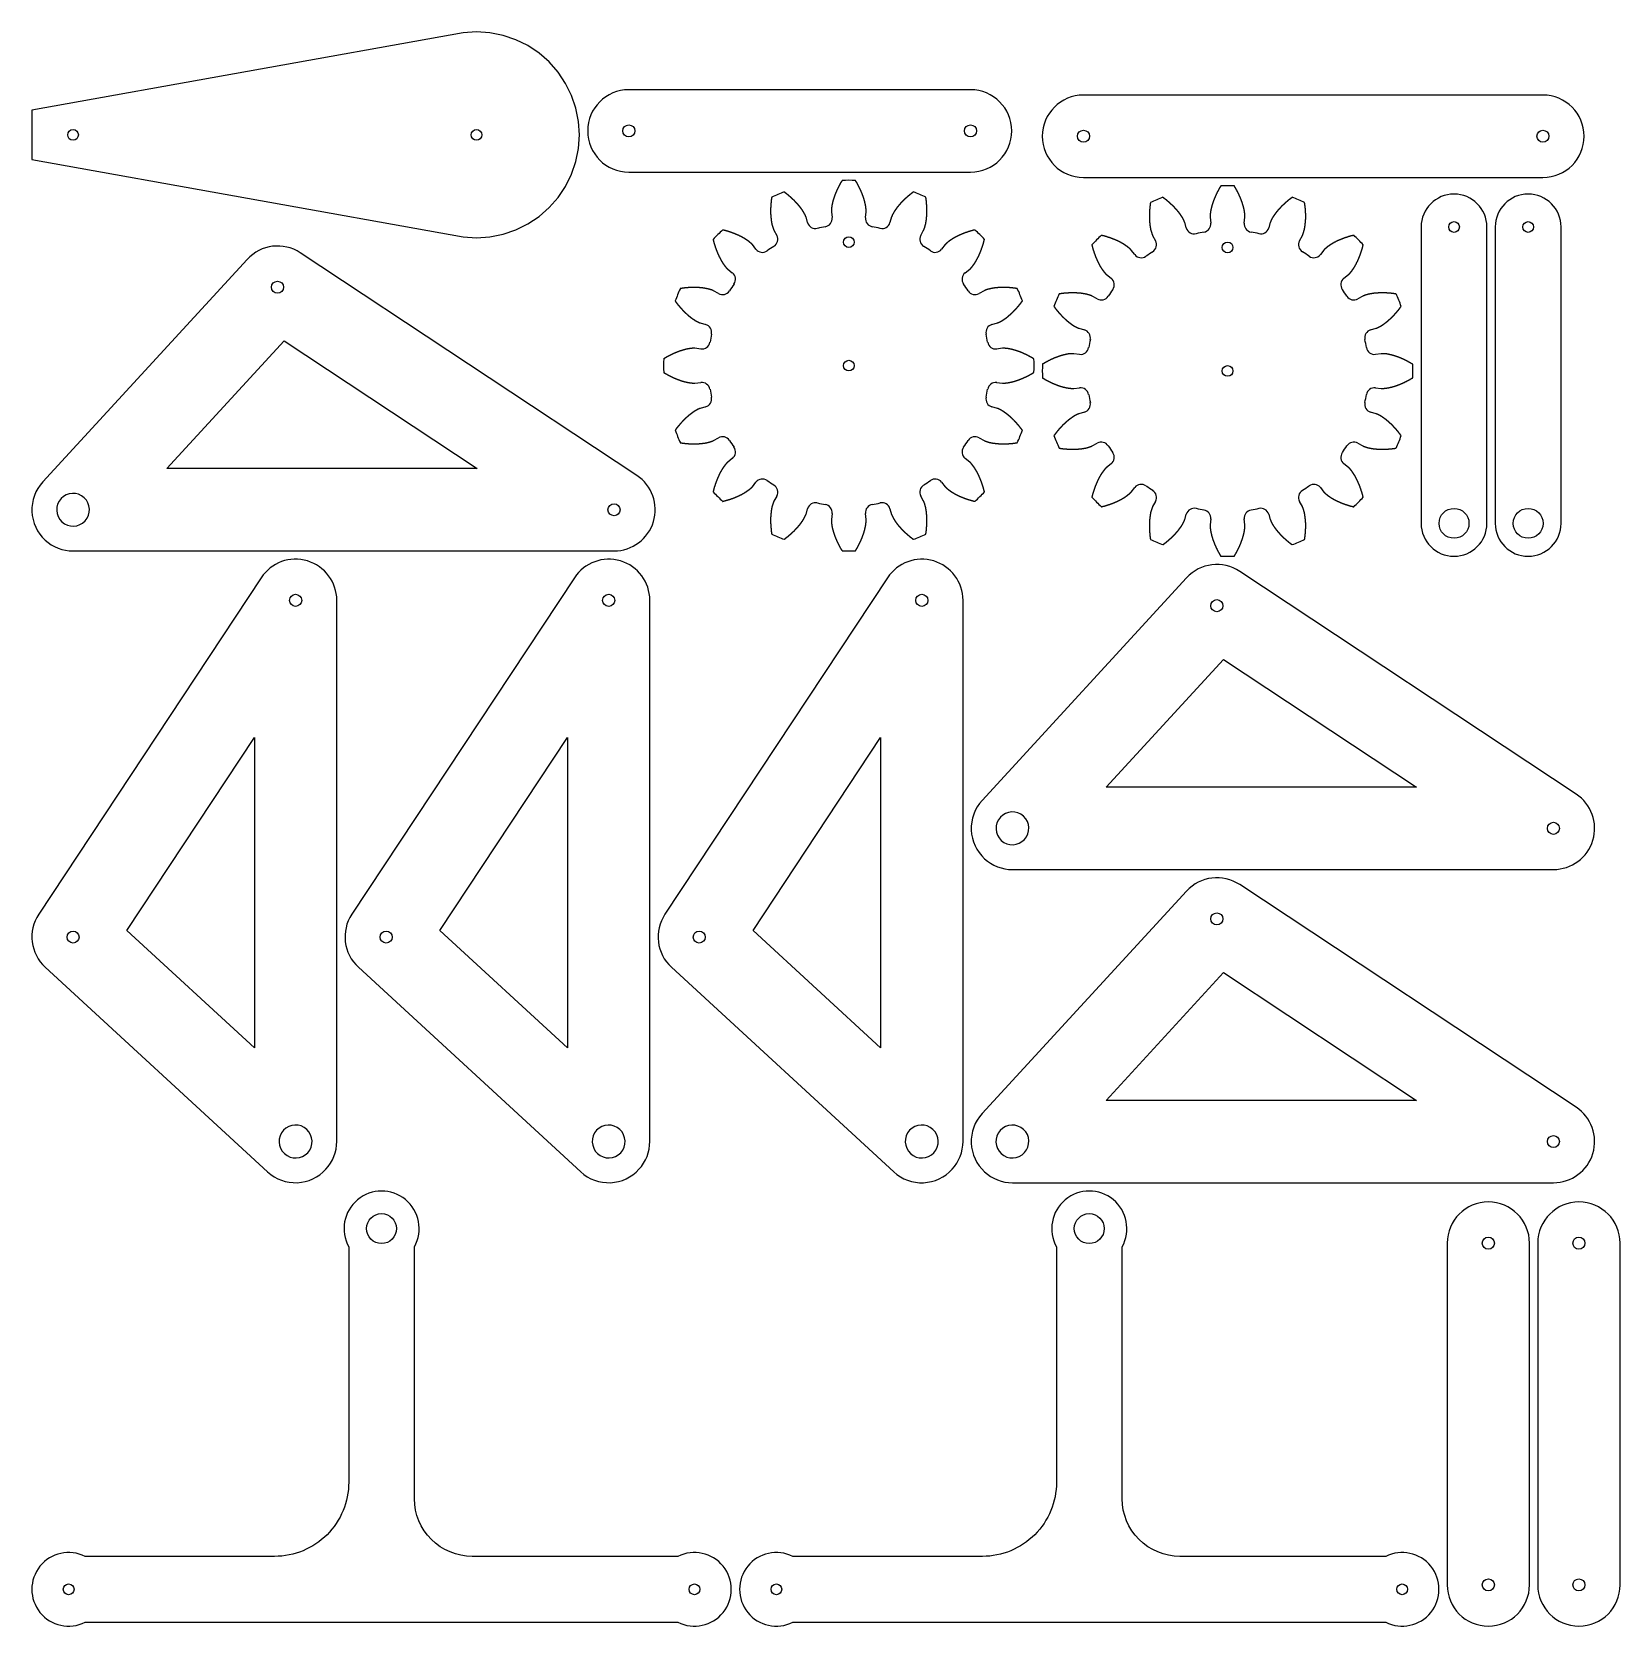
# Model space of a CAD drawing. Header units: millimetres. Extents: x 18 to 1175, y 18 to 1179.
import ezdxf

# ---------------------------------------------------------------- set-up
doc = ezdxf.new("R2010")
doc.units = ezdxf.units.MM
doc.layers.add('cut', color=5, linetype='Continuous', true_color=0x0000ff)

msp = doc.modelspace()

# ---------------------------------------------------------------- linework, layer by layer
at = {"layer": 'cut', "color": 5, "true_color": 0x0000ff}
for p, q in [((600.6, 1048.3), (601.1, 1044.1)), ((625.4, 1044.1), (625.9, 1048.3)), ((558.7, 1035), (560.8, 1031.2)), ((583.2, 1040.5), (582.1, 1044.6)), ((644.4, 1044.6), (643.3, 1040.5)), ((665.7, 1031.2), (667.8, 1035)), ((859.2, 1036.6), (858.1, 1040.7)), ((876.6, 1044.4), (877.1, 1040.1)), ((901.4, 1040.1), (901.9, 1044.4)), ((920.4, 1040.7), (919.3, 1036.6)), ((545.6, 1021.1), (543, 1024.5)), ((683.5, 1024.5), (680.9, 1021.1)), ((834.7, 1031), (836.8, 1027.3)), ((941.7, 1027.3), (943.8, 1031)), ((821.6, 1017.2), (819, 1020.5)), ((959.5, 1020.5), (956.9, 1017.2)), ((525.1, 1006.6), (528.4, 1003.9)), ((698.1, 1003.9), (701.4, 1006.6)), ((801.1, 1002.6), (804.4, 1000)), ((974.1, 1000), (977.4, 1002.6)), ((518.3, 988.8), (514.6, 990.8)), ((711.9, 990.8), (708.2, 988.8)), ((794.3, 984.9), (790.6, 986.9)), ((987.9, 986.9), (984.2, 984.9)), ((504.9, 967.5), (509, 966.3)), ((717.5, 966.3), (721.6, 967.5)), ((780.9, 963.5), (785, 962.4)), ((993.5, 962.4), (997.6, 963.5)), ((505.5, 948.4), (501.2, 948.9)), ((725.3, 948.9), (721, 948.4)), ((781.5, 944.5), (777.2, 945)), ((1001.3, 945), (997, 944.5)), ((501.2, 923.6), (505.5, 924.1)), ((721, 924.1), (725.3, 923.6)), ((777.2, 919.7), (781.5, 920.2)), ((997, 920.2), (1001.3, 919.7)), ((509, 906.3), (504.9, 905.1)), ((721.6, 905.1), (717.5, 906.3)), ((785, 902.3), (780.9, 901.2)), ((997.6, 901.2), (993.5, 902.3)), ((514.6, 881.7), (518.3, 883.8)), ((708.2, 883.8), (711.9, 881.7)), ((790.6, 877.8), (794.3, 879.9)), ((984.2, 879.9), (987.9, 877.8)), ((528.4, 868.7), (525.1, 866)), ((701.4, 866), (698.1, 868.7)), ((804.4, 864.7), (801.1, 862.1)), ((977.4, 862.1), (974.1, 864.7)), ((543, 848.1), (545.6, 851.4)), ((680.9, 851.4), (683.5, 848.1)), ((560.8, 841.3), (558.7, 837.6)), ((667.8, 837.6), (665.7, 841.3)), ((819, 844.2), (821.6, 847.5)), ((836.8, 837.4), (834.7, 833.7)), ((943.8, 833.7), (941.7, 837.4)), ((956.9, 847.5), (959.5, 844.2)), ((582.1, 827.9), (583.2, 832)), ((601.1, 828.5), (600.6, 824.2)), ((625.9, 824.2), (625.4, 828.5)), ((643.3, 832), (644.4, 827.9)), ((858.1, 824), (859.2, 828.1)), ((919.3, 828.1), (920.4, 824)), ((877.1, 824.6), (876.6, 820.3)), ((901.9, 820.3), (901.4, 824.6))]:
    msp.add_line(p, q, dxfattribs=at)
for points in [[(342, 1029.4), (351.8, 1030.1), (361.4, 1032), (370.7, 1035.2), (379.5, 1039.5), (387.7, 1044.9), (395, 1051.4), (401.5, 1058.8), (406.9, 1066.9), (411.3, 1075.7), (414.4, 1085), (416.4, 1094.6), (417, 1104.4), (416.4, 1114.2), (414.4, 1123.8), (411.3, 1133.1), (406.9, 1141.9), (401.5, 1150.1), (395, 1157.5), (387.7, 1163.9), (379.5, 1169.4), (370.7, 1173.7), (361.4, 1176.9), (351.8, 1178.8), (342, 1179.4), (332.2, 1178.8), (18, 1122.4), (18, 1086.4), (332.2, 1030.1)], [(201.8, 954.3), (342.5, 861.3), (116.3, 861.3)], [(886.3, 722.2), (1027, 629.2), (800.8, 629.2)], [(87.1, 524.8), (180.2, 665.5), (180.2, 439.3)], [(315.3, 524.8), (408.3, 665.5), (408.3, 439.3)], [(543.5, 524.8), (636.5, 665.5), (636.5, 439.3)], [(886.3, 494.1), (1027, 401), (800.8, 401)]]:
    msp.add_lwpolyline(points, close=True, dxfattribs=at)
for points in [[(702, 1077.3, 1), (702, 1137.3), (453, 1137.3, 1), (453, 1077.3)], [(1119.1, 1133.4), (784.3, 1133.4, 1), (784.3, 1073.4), (1119.1, 1073.4, 1)], [(1030.3, 821.4, 1), (1078.3, 821.4), (1078.3, 1037.3, 0.999274), (1030.3, 1037.3)], [(1084.3, 821.4, 1), (1132.3, 821.4), (1132.3, 1037.3, 0.999274), (1084.3, 1037.3)], [(174.9, 1013.7), (25.9, 851.6, 0.414578), (27.7, 809.2, 0.188241), (48, 801.3), (442.2, 801.3, 0.743511), (458.8, 856.3), (213.6, 1018.5, 0.368358)], [(56.1, 840.1, 0.997265), (39.9, 822.5, 0.997265)], [(27.7, 498), (189.8, 348.9, 0.414578), (232.2, 350.8, 0.188241), (240.2, 371.1), (240.2, 765.3, 0.743511), (185.1, 781.8), (23, 536.6, 0.368358)], [(255.9, 498), (418, 348.9, 0.414578), (460.4, 350.8, 0.188241), (468.3, 371.1), (468.3, 765.3, 0.743511), (413.3, 781.8), (251.1, 536.6, 0.368358)], [(484, 498), (646.1, 348.9, 0.414578), (688.6, 350.8, 0.188241), (696.5, 371.1), (696.5, 765.3, 0.743511), (641.5, 781.8), (479.3, 536.6, 0.368358)], [(859.4, 781.7), (710.4, 619.5, 0.414578), (712.2, 577.1, 0.188241), (732.5, 569.2), (1126.7, 569.2, 0.743511), (1143.3, 624.2), (898.1, 786.4, 0.368358)], [(740.6, 608, 0.997265), (724.4, 590.4, 0.997265)], [(859.4, 553.5), (710.4, 391.4, 0.414578), (712.2, 349, 0.188241), (732.5, 341), (1126.7, 341, 0.743511), (1143.3, 396), (898.1, 558.2, 0.368358)], [(201.3, 379.2, 0.997265), (219, 362.9, 0.997265)], [(429.5, 379.2, 0.997265), (447.1, 362.9, 0.997265)], [(657.6, 379.2, 0.997265), (675.3, 362.9, 0.997265)], [(740.6, 379.9, 0.997265), (724.4, 362.2, 0.997265)], [(296.8, 110.8), (296.8, 294.4, 1.695342), (248.9, 294.3), (248.9, 122.8, -0.414214), (194.9, 68.8), (56.8, 68.8, 1.618034), (56.8, 20.8), (488.8, 20.8, 1.618034), (488.8, 68.8), (338.8, 68.8, -0.414214)], [(812.5, 110.8), (812.5, 294.4, 1.695342), (764.6, 294.3), (764.6, 122.8, -0.414214), (710.6, 68.8), (572.5, 68.8, 1.618034), (572.5, 20.8), (1004.5, 20.8, 1.618034), (1004.5, 68.8), (854.5, 68.8, -0.414214)], [(1109.3, 297, 1), (1049.3, 297), (1049.3, 48, 1), (1109.3, 48)], [(1175.3, 297, 1), (1115.3, 297), (1115.3, 48, 1), (1175.3, 48)]]:
    msp.add_lwpolyline(points, format="xyb", close=True, dxfattribs=at)
for centre, radius in [((48, 1104.4), 3.9), ((342, 1104.4), 3.9), ((453, 1107.3), 4.4), ((702, 1107.3), 4.4), ((784.3, 1103.4), 4.4), ((1119.1, 1103.4), 4.4), ((1054.3, 1037.3), 3.9), ((1108.3, 1037.3), 3.9), ((613.3, 1026.3), 3.9), ((889.3, 1022.4), 3.9), ((197, 993.4), 4.4), ((613.3, 936.3), 3.9), ((889.3, 932.4), 3.9), ((442.2, 831.3), 4.4), ((1054.3, 821.4), 10.9), ((1108.3, 821.4), 10.9), ((210.2, 765.3), 4.4), ((438.3, 765.3), 4.4), ((666.5, 765.3), 4.4), ((881.5, 761.4), 4.4), ((1126.7, 599.2), 4.4), ((881.5, 533.2), 4.4), ((48, 520), 4.4), ((276.2, 520), 4.4), ((504.3, 520), 4.4), ((1126.7, 371), 4.4), ((272.8, 307.6), 10.9), ((788.5, 307.6), 10.9), ((1079.3, 297), 4.4), ((1145.3, 297), 4.4), ((44.8, 44.8), 3.9), ((500.8, 44.8), 3.9), ((560.5, 44.8), 3.9), ((1016.5, 44.8), 3.9), ((1079.3, 48), 4.4), ((1145.3, 48), 4.4)]:
    msp.add_circle(centre, radius, dxfattribs=at)
for centre, radius, start, end in [((613.3, 936.3), 135, 87.9168, 92.0832), ((613.3, 936.3), 135, 110.4168, 114.5832), ((613.3, 936.3), 135, 65.4168, 69.5832), ((889.3, 932.4), 135, 110.4168, 114.5832), ((889.3, 932.4), 135, 87.9168, 92.0832), ((889.3, 932.4), 135, 65.4168, 69.5832), ((613.3, 936.3), 135, 132.9168, 137.0832), ((589, 1042.2), 6, -163.9431, -77.109), ((613.3, 936.3), 102.6, 99.609, 102.891), ((595.1, 1043.4), 6, -80.391, 6.4431), ((631.4, 1043.4), 6, 173.5569, -99.609), ((613.3, 936.3), 102.6, 77.109, 80.391), ((637.5, 1042.2), 6, -102.891, -16.0569), ((613.3, 936.3), 135, 42.9168, 47.0832), ((865, 1038.3), 6, -163.9431, -77.109), ((871.1, 1039.5), 6, -80.391, 6.4431), ((907.4, 1039.5), 6, 173.5569, -99.609), ((913.5, 1038.3), 6, -102.891, -16.0569), ((613.3, 936.3), 102.6, 122.109, 125.391), ((555.5, 1028.3), 6, -57.891, 28.9431), ((671, 1028.3), 6, 151.0569, -122.109), ((613.3, 936.3), 102.6, 54.609, 57.891), ((889.3, 932.4), 135, 132.9168, 137.0832), ((831.5, 1024.4), 6, -57.891, 28.9431), ((889.3, 932.4), 102.6, 99.609, 102.891), ((889.3, 932.4), 102.6, 77.109, 80.391), ((947, 1024.4), 6, 151.0569, -122.109), ((889.3, 932.4), 135, 42.9168, 47.0832), ((550.3, 1024.8), 6, -141.4431, -54.609), ((676.2, 1024.8), 6, -125.391, -38.5569), ((826.3, 1020.9), 6, -141.4431, -54.609), ((889.3, 932.4), 102.6, 122.109, 125.391), ((889.3, 932.4), 102.6, 54.609, 57.891), ((952.2, 1020.9), 6, -125.391, -38.5569), ((524.7, 999.2), 6, -35.391, 51.4431), ((701.8, 999.2), 6, 128.5569, -144.609), ((800.7, 995.3), 6, -35.391, 51.4431), ((977.8, 995.3), 6, 128.5569, -144.609), ((613.3, 936.3), 135, 155.4168, 159.5832), ((521.2, 994), 6, -118.9431, -32.109), ((613.3, 936.3), 102.6, 144.609, 147.891), ((613.3, 936.3), 102.6, 32.109, 35.391), ((705.3, 994), 6, -147.891, -61.0569), ((613.3, 936.3), 135, 20.4168, 24.5832), ((889.3, 932.4), 135, 155.4168, 159.5832), ((889.3, 932.4), 102.6, 144.609, 147.891), ((889.3, 932.4), 102.6, 32.109, 35.391), ((889.3, 932.4), 135, 20.4168, 24.5832), ((797.2, 990.1), 6, -118.9431, -32.109), ((981.3, 990.1), 6, -147.891, -61.0569), ((507.3, 960.5), 6, -12.891, 73.9431), ((719.2, 960.5), 6, 106.0569, -167.109), ((506.1, 954.4), 6, -96.4431, -9.609), ((613.3, 936.3), 102.6, 167.109, 170.391), ((613.3, 936.3), 102.6, 9.609, 12.891), ((720.4, 954.4), 6, -170.391, -83.5569), ((783.3, 956.6), 6, -12.891, 73.9431), ((889.3, 932.4), 102.6, 167.109, 170.391), ((995.2, 956.6), 6, 106.0569, -167.109), ((889.3, 932.4), 102.6, 9.609, 12.891), ((613.3, 936.3), 135, 177.9168, -177.9168), ((613.3, 936.3), 135, -2.0832, 2.0832), ((782.1, 950.5), 6, -96.4431, -9.609), ((996.4, 950.5), 6, -170.391, -83.5569), ((889.3, 932.4), 135, 177.9168, -177.9168), ((889.3, 932.4), 135, -2.0832, 2.0832), ((506.1, 918.1), 6, 9.609, 96.4431), ((613.3, 936.3), 102.6, -170.391, -167.109), ((613.3, 936.3), 102.6, -12.891, -9.609), ((720.4, 918.1), 6, 83.5569, 170.391), ((782.1, 914.2), 6, 9.609, 96.4431), ((996.4, 914.2), 6, 83.5569, 170.391), ((507.3, 912), 6, -73.9431, 12.891), ((719.2, 912), 6, 167.109, -106.0569), ((783.3, 908.1), 6, -73.9431, 12.891), ((889.3, 932.4), 102.6, -170.391, -167.109), ((995.2, 908.1), 6, 167.109, -106.0569), ((889.3, 932.4), 102.6, -12.891, -9.609), ((613.3, 936.3), 135, -159.5832, -155.4168), ((521.2, 878.5), 6, 32.109, 118.9431), ((705.3, 878.5), 6, 61.0569, 147.891), ((613.3, 936.3), 135, -24.5832, -20.4168), ((889.3, 932.4), 135, -159.5832, -155.4168), ((889.3, 932.4), 135, -24.5832, -20.4168), ((613.3, 936.3), 102.6, -147.891, -144.609), ((524.7, 873.4), 6, -51.4431, 35.391), ((701.8, 873.4), 6, 144.609, -128.5569), ((613.3, 936.3), 102.6, -35.391, -32.109), ((797.2, 874.6), 6, 32.109, 118.9431), ((889.3, 932.4), 102.6, -147.891, -144.609), ((800.7, 869.4), 6, -51.4431, 35.391), ((977.8, 869.4), 6, 144.609, -128.5569), ((889.3, 932.4), 102.6, -35.391, -32.109), ((981.3, 874.6), 6, 61.0569, 147.891), ((550.3, 847.7), 6, 54.609, 141.4431), ((613.3, 936.3), 102.6, -125.391, -122.109), ((555.5, 844.2), 6, -28.9431, 57.891), ((671, 844.2), 6, 122.109, -151.0569), ((613.3, 936.3), 102.6, -57.891, -54.609), ((676.2, 847.7), 6, 38.5569, 125.391), ((826.3, 843.8), 6, 54.609, 141.4431), ((889.3, 932.4), 102.6, -125.391, -122.109), ((889.3, 932.4), 102.6, -57.891, -54.609), ((952.2, 843.8), 6, 38.5569, 125.391), ((613.3, 936.3), 135, -137.0832, -132.9168), ((589, 830.4), 6, 77.109, 163.9431), ((637.5, 830.4), 6, 16.0569, 102.891), ((613.3, 936.3), 135, -47.0832, -42.9168), ((889.3, 932.4), 135, -137.0832, -132.9168), ((831.5, 840.3), 6, -28.9431, 57.891), ((947, 840.3), 6, 122.109, -151.0569), ((889.3, 932.4), 135, -47.0832, -42.9168), ((613.3, 936.3), 102.6, -102.891, -99.609), ((595.1, 829.2), 6, -6.4431, 80.391), ((631.4, 829.2), 6, 99.609, -173.5569), ((613.3, 936.3), 102.6, -80.391, -77.109), ((865, 826.4), 6, 77.109, 163.9431), ((889.3, 932.4), 102.6, -102.891, -99.609), ((871.1, 825.2), 6, -6.4431, 80.391), ((907.4, 825.2), 6, 99.609, -173.5569), ((889.3, 932.4), 102.6, -80.391, -77.109), ((913.5, 826.4), 6, 16.0569, 102.891), ((613.3, 936.3), 135, -114.5832, -110.4168), ((613.3, 936.3), 135, -69.5832, -65.4168), ((889.3, 932.4), 135, -114.5832, -110.4168), ((889.3, 932.4), 135, -69.5832, -65.4168), ((613.3, 936.3), 135, -92.0832, -87.9168), ((889.3, 932.4), 135, -92.0832, -87.9168)]:
    msp.add_arc(centre, radius, start, end, dxfattribs=at)
for points in [[(608.3, 1071.2), (608.3, 1071.1), (608.2, 1071), (608.1, 1070.8), (608, 1070.6), (607.8, 1070.2), (607.6, 1069.9), (607.4, 1069.6), (607.2, 1069.3), (607, 1069), (606.9, 1068.6), (606.7, 1068.3), (606.5, 1068), (606.3, 1067.7), (606.2, 1067.4), (606, 1067), (605.8, 1066.7), (605.7, 1066.4), (605.5, 1066.1), (605.4, 1065.8), (605.2, 1065.4), (605, 1065.1), (604.9, 1064.8), (604.7, 1064.5), (604.6, 1064.1), (604.4, 1063.8), (604.3, 1063.5), (604.2, 1063.2), (604, 1062.8), (603.9, 1062.5), (603.7, 1062.2), (603.6, 1061.9), (603.5, 1061.5), (603.4, 1061.2), (603.2, 1060.9), (603.1, 1060.5), (603, 1060.2), (602.9, 1059.9), (602.7, 1059.6), (602.6, 1059.2), (602.5, 1058.9), (602.4, 1058.6), (602.3, 1058.2), (602.2, 1057.9), (602.1, 1057.6), (602, 1057.2), (601.9, 1056.9), (601.8, 1056.6), (601.7, 1056.3), (601.6, 1055.9), (601.5, 1055.6), (601.5, 1055.3), (601.4, 1054.9), (601.3, 1054.6), (601.2, 1054.3), (601.2, 1053.9), (601.1, 1053.6), (601, 1053.3), (601, 1052.9), (600.9, 1052.6), (600.8, 1052.3), (600.8, 1052), (600.8, 1051.6), (600.7, 1051.3), (600.7, 1051), (600.7, 1050.6), (600.6, 1050.3), (600.6, 1050), (600.6, 1049.6), (600.6, 1049.3), (600.6, 1049), (600.6, 1048.7), (600.6, 1048.5), (600.6, 1048.4), (600.6, 1048.3)], [(625.9, 1048.3), (625.9, 1048.4), (625.9, 1048.5), (625.9, 1048.7), (625.9, 1049), (625.9, 1049.3), (625.9, 1049.6), (625.9, 1050), (625.9, 1050.3), (625.8, 1050.6), (625.8, 1051), (625.8, 1051.3), (625.7, 1051.6), (625.7, 1052), (625.7, 1052.3), (625.6, 1052.6), (625.5, 1052.9), (625.5, 1053.3), (625.4, 1053.6), (625.3, 1053.9), (625.3, 1054.3), (625.2, 1054.6), (625.1, 1054.9), (625, 1055.3), (625, 1055.6), (624.9, 1055.9), (624.8, 1056.3), (624.7, 1056.6), (624.6, 1056.9), (624.5, 1057.2), (624.4, 1057.6), (624.3, 1057.9), (624.2, 1058.2), (624.1, 1058.6), (624, 1058.9), (623.9, 1059.2), (623.8, 1059.6), (623.6, 1059.9), (623.5, 1060.2), (623.4, 1060.5), (623.3, 1060.9), (623.2, 1061.2), (623, 1061.5), (622.9, 1061.9), (622.8, 1062.2), (622.6, 1062.5), (622.5, 1062.8), (622.3, 1063.2), (622.2, 1063.5), (622.1, 1063.8), (621.9, 1064.1), (621.8, 1064.5), (621.6, 1064.8), (621.5, 1065.1), (621.3, 1065.4), (621.1, 1065.8), (621, 1066.1), (620.8, 1066.4), (620.7, 1066.7), (620.5, 1067), (620.3, 1067.4), (620.2, 1067.7), (620, 1068), (619.8, 1068.3), (619.6, 1068.6), (619.5, 1069), (619.3, 1069.3), (619.1, 1069.6), (618.9, 1069.9), (618.7, 1070.2), (618.5, 1070.6), (618.4, 1070.8), (618.3, 1071), (618.2, 1071.1), (618.2, 1071.2)], [(557.1, 1059), (557.1, 1059), (557.1, 1058.8), (557, 1058.6), (557, 1058.3), (556.9, 1057.9), (556.9, 1057.6), (556.8, 1057.2), (556.8, 1056.9), (556.7, 1056.5), (556.7, 1056.1), (556.7, 1055.8), (556.6, 1055.4), (556.6, 1055), (556.6, 1054.7), (556.5, 1054.3), (556.5, 1054), (556.5, 1053.6), (556.4, 1053.2), (556.4, 1052.9), (556.4, 1052.5), (556.4, 1052.2), (556.4, 1051.8), (556.3, 1051.4), (556.3, 1051.1), (556.3, 1050.7), (556.3, 1050.4), (556.3, 1050), (556.3, 1049.7), (556.3, 1049.3), (556.3, 1049), (556.3, 1048.6), (556.3, 1048.3), (556.3, 1047.9), (556.3, 1047.5), (556.3, 1047.2), (556.3, 1046.8), (556.3, 1046.5), (556.4, 1046.1), (556.4, 1045.8), (556.4, 1045.5), (556.4, 1045.1), (556.5, 1044.8), (556.5, 1044.4), (556.5, 1044.1), (556.6, 1043.7), (556.6, 1043.4), (556.6, 1043), (556.7, 1042.7), (556.7, 1042.4), (556.8, 1042), (556.8, 1041.7), (556.9, 1041.4), (556.9, 1041), (557, 1040.7), (557, 1040.4), (557.1, 1040), (557.2, 1039.7), (557.2, 1039.4), (557.3, 1039), (557.4, 1038.7), (557.5, 1038.4), (557.6, 1038.1), (557.7, 1037.7), (557.8, 1037.4), (557.9, 1037.1), (558, 1036.8), (558.1, 1036.5), (558.2, 1036.2), (558.3, 1035.9), (558.4, 1035.5), (558.5, 1035.3), (558.6, 1035.1), (558.6, 1035), (558.7, 1035)], [(582.1, 1044.6), (582, 1044.7), (582, 1044.8), (581.9, 1045), (581.8, 1045.3), (581.7, 1045.6), (581.6, 1045.9), (581.4, 1046.2), (581.3, 1046.5), (581.1, 1046.7), (581, 1047), (580.8, 1047.3), (580.7, 1047.6), (580.5, 1047.9), (580.3, 1048.2), (580.1, 1048.5), (580, 1048.8), (579.8, 1049.1), (579.6, 1049.3), (579.4, 1049.6), (579.2, 1049.9), (579, 1050.2), (578.8, 1050.4), (578.6, 1050.7), (578.4, 1051), (578.2, 1051.3), (578, 1051.5), (577.8, 1051.8), (577.6, 1052.1), (577.4, 1052.3), (577.1, 1052.6), (576.9, 1052.9), (576.7, 1053.1), (576.5, 1053.4), (576.2, 1053.7), (576, 1053.9), (575.8, 1054.2), (575.6, 1054.5), (575.3, 1054.7), (575.1, 1055), (574.8, 1055.2), (574.6, 1055.5), (574.3, 1055.7), (574.1, 1056), (573.9, 1056.2), (573.6, 1056.5), (573.4, 1056.7), (573.1, 1057), (572.8, 1057.2), (572.6, 1057.5), (572.3, 1057.7), (572.1, 1058), (571.8, 1058.2), (571.5, 1058.4), (571.3, 1058.7), (571, 1058.9), (570.7, 1059.2), (570.4, 1059.4), (570.2, 1059.6), (569.9, 1059.9), (569.6, 1060.1), (569.3, 1060.3), (569.1, 1060.6), (568.8, 1060.8), (568.5, 1061), (568.2, 1061.2), (567.9, 1061.5), (567.6, 1061.7), (567.3, 1061.9), (567, 1062.1), (566.8, 1062.4), (566.5, 1062.5), (566.3, 1062.7), (566.2, 1062.8), (566.2, 1062.8)], [(660.3, 1062.8), (660.3, 1062.8), (660.2, 1062.7), (660, 1062.5), (659.8, 1062.4), (659.5, 1062.1), (659.2, 1061.9), (658.9, 1061.7), (658.6, 1061.5), (658.3, 1061.2), (658, 1061), (657.7, 1060.8), (657.4, 1060.6), (657.2, 1060.3), (656.9, 1060.1), (656.6, 1059.9), (656.3, 1059.6), (656.1, 1059.4), (655.8, 1059.2), (655.5, 1058.9), (655.2, 1058.7), (655, 1058.4), (654.7, 1058.2), (654.4, 1058), (654.2, 1057.7), (653.9, 1057.5), (653.7, 1057.2), (653.4, 1057), (653.2, 1056.7), (652.9, 1056.5), (652.6, 1056.2), (652.4, 1056), (652.2, 1055.7), (651.9, 1055.5), (651.7, 1055.2), (651.4, 1055), (651.2, 1054.7), (651, 1054.5), (650.7, 1054.2), (650.5, 1053.9), (650.3, 1053.7), (650, 1053.4), (649.8, 1053.1), (649.6, 1052.9), (649.4, 1052.6), (649.1, 1052.3), (648.9, 1052.1), (648.7, 1051.8), (648.5, 1051.5), (648.3, 1051.3), (648.1, 1051), (647.9, 1050.7), (647.7, 1050.4), (647.5, 1050.2), (647.3, 1049.9), (647.1, 1049.6), (646.9, 1049.3), (646.7, 1049.1), (646.5, 1048.8), (646.4, 1048.5), (646.2, 1048.2), (646, 1047.9), (645.8, 1047.6), (645.7, 1047.3), (645.5, 1047), (645.4, 1046.7), (645.2, 1046.5), (645.1, 1046.2), (644.9, 1045.9), (644.8, 1045.6), (644.7, 1045.3), (644.6, 1045), (644.5, 1044.8), (644.5, 1044.7), (644.4, 1044.6)], [(667.8, 1035), (667.9, 1035), (667.9, 1035.1), (668, 1035.3), (668.1, 1035.5), (668.2, 1035.9), (668.3, 1036.2), (668.4, 1036.5), (668.6, 1036.8), (668.7, 1037.1), (668.7, 1037.4), (668.8, 1037.7), (668.9, 1038.1), (669, 1038.4), (669.1, 1038.7), (669.2, 1039), (669.3, 1039.4), (669.3, 1039.7), (669.4, 1040), (669.5, 1040.4), (669.5, 1040.7), (669.6, 1041), (669.6, 1041.4), (669.7, 1041.7), (669.7, 1042), (669.8, 1042.4), (669.8, 1042.7), (669.9, 1043), (669.9, 1043.4), (669.9, 1043.7), (670, 1044.1), (670, 1044.4), (670, 1044.8), (670.1, 1045.1), (670.1, 1045.5), (670.1, 1045.8), (670.1, 1046.1), (670.2, 1046.5), (670.2, 1046.8), (670.2, 1047.2), (670.2, 1047.5), (670.2, 1047.9), (670.2, 1048.3), (670.2, 1048.6), (670.2, 1049), (670.2, 1049.3), (670.2, 1049.7), (670.2, 1050), (670.2, 1050.4), (670.2, 1050.7), (670.2, 1051.1), (670.2, 1051.4), (670.1, 1051.8), (670.1, 1052.2), (670.1, 1052.5), (670.1, 1052.9), (670.1, 1053.2), (670, 1053.6), (670, 1054), (670, 1054.3), (670, 1054.7), (669.9, 1055), (669.9, 1055.4), (669.8, 1055.8), (669.8, 1056.1), (669.8, 1056.5), (669.7, 1056.9), (669.7, 1057.2), (669.6, 1057.6), (669.6, 1057.9), (669.5, 1058.3), (669.5, 1058.6), (669.4, 1058.8), (669.4, 1059), (669.4, 1059)], [(858.1, 1040.7), (858, 1040.8), (858, 1040.9), (857.9, 1041.1), (857.8, 1041.3), (857.7, 1041.6), (857.6, 1041.9), (857.4, 1042.2), (857.3, 1042.5), (857.1, 1042.8), (857, 1043.1), (856.8, 1043.4), (856.7, 1043.7), (856.5, 1044), (856.3, 1044.3), (856.1, 1044.6), (856, 1044.8), (855.8, 1045.1), (855.6, 1045.4), (855.4, 1045.7), (855.2, 1046), (855, 1046.2), (854.8, 1046.5), (854.6, 1046.8), (854.4, 1047.1), (854.2, 1047.3), (854, 1047.6), (853.8, 1047.9), (853.6, 1048.2), (853.4, 1048.4), (853.1, 1048.7), (852.9, 1049), (852.7, 1049.2), (852.5, 1049.5), (852.2, 1049.7), (852, 1050), (851.8, 1050.3), (851.6, 1050.5), (851.3, 1050.8), (851.1, 1051), (850.8, 1051.3), (850.6, 1051.6), (850.3, 1051.8), (850.1, 1052.1), (849.9, 1052.3), (849.6, 1052.6), (849.4, 1052.8), (849.1, 1053.1), (848.8, 1053.3), (848.6, 1053.5), (848.3, 1053.8), (848.1, 1054), (847.8, 1054.3), (847.5, 1054.5), (847.3, 1054.8), (847, 1055), (846.7, 1055.2), (846.4, 1055.5), (846.2, 1055.7), (845.9, 1055.9), (845.6, 1056.2), (845.3, 1056.4), (845.1, 1056.6), (844.8, 1056.9), (844.5, 1057.1), (844.2, 1057.3), (843.9, 1057.5), (843.6, 1057.8), (843.3, 1058), (843, 1058.2), (842.8, 1058.4), (842.5, 1058.6), (842.3, 1058.7), (842.2, 1058.8), (842.2, 1058.9)], [(884.3, 1067.3), (884.3, 1067.2), (884.2, 1067.1), (884.1, 1066.9), (884, 1066.6), (883.8, 1066.3), (883.6, 1066), (883.4, 1065.7), (883.2, 1065.4), (883, 1065), (882.9, 1064.7), (882.7, 1064.4), (882.5, 1064.1), (882.3, 1063.8), (882.2, 1063.4), (882, 1063.1), (881.8, 1062.8), (881.7, 1062.5), (881.5, 1062.2), (881.4, 1061.8), (881.2, 1061.5), (881, 1061.2), (880.9, 1060.9), (880.7, 1060.5), (880.6, 1060.2), (880.4, 1059.9), (880.3, 1059.6), (880.2, 1059.2), (880, 1058.9), (879.9, 1058.6), (879.7, 1058.3), (879.6, 1057.9), (879.5, 1057.6), (879.4, 1057.3), (879.2, 1056.9), (879.1, 1056.6), (879, 1056.3), (878.9, 1056), (878.7, 1055.6), (878.6, 1055.3), (878.5, 1055), (878.4, 1054.6), (878.3, 1054.3), (878.2, 1054), (878.1, 1053.7), (878, 1053.3), (877.9, 1053), (877.8, 1052.7), (877.7, 1052.3), (877.6, 1052), (877.5, 1051.7), (877.5, 1051.3), (877.4, 1051), (877.3, 1050.7), (877.2, 1050.3), (877.2, 1050), (877.1, 1049.7), (877, 1049.4), (877, 1049), (876.9, 1048.7), (876.8, 1048.4), (876.8, 1048), (876.8, 1047.7), (876.7, 1047.4), (876.7, 1047), (876.7, 1046.7), (876.6, 1046.4), (876.6, 1046), (876.6, 1045.7), (876.6, 1045.4), (876.6, 1045.1), (876.6, 1044.8), (876.6, 1044.6), (876.6, 1044.5), (876.6, 1044.4)], [(901.9, 1044.4), (901.9, 1044.5), (901.9, 1044.6), (901.9, 1044.8), (901.9, 1045.1), (901.9, 1045.4), (901.9, 1045.7), (901.9, 1046), (901.9, 1046.4), (901.8, 1046.7), (901.8, 1047), (901.8, 1047.4), (901.7, 1047.7), (901.7, 1048), (901.7, 1048.4), (901.6, 1048.7), (901.5, 1049), (901.5, 1049.4), (901.4, 1049.7), (901.3, 1050), (901.3, 1050.3), (901.2, 1050.7), (901.1, 1051), (901, 1051.3), (901, 1051.7), (900.9, 1052), (900.8, 1052.3), (900.7, 1052.7), (900.6, 1053), (900.5, 1053.3), (900.4, 1053.7), (900.3, 1054), (900.2, 1054.3), (900.1, 1054.6), (900, 1055), (899.9, 1055.3), (899.8, 1055.6), (899.6, 1056), (899.5, 1056.3), (899.4, 1056.6), (899.3, 1056.9), (899.2, 1057.3), (899, 1057.6), (898.9, 1057.9), (898.8, 1058.3), (898.6, 1058.6), (898.5, 1058.9), (898.3, 1059.2), (898.2, 1059.6), (898.1, 1059.9), (897.9, 1060.2), (897.8, 1060.5), (897.6, 1060.9), (897.5, 1061.2), (897.3, 1061.5), (897.1, 1061.8), (897, 1062.2), (896.8, 1062.5), (896.7, 1062.8), (896.5, 1063.1), (896.3, 1063.4), (896.2, 1063.8), (896, 1064.1), (895.8, 1064.4), (895.6, 1064.7), (895.5, 1065), (895.3, 1065.4), (895.1, 1065.7), (894.9, 1066), (894.7, 1066.3), (894.5, 1066.6), (894.4, 1066.9), (894.3, 1067.1), (894.2, 1067.2), (894.2, 1067.3)], [(936.3, 1058.9), (936.3, 1058.8), (936.2, 1058.7), (936, 1058.6), (935.8, 1058.4), (935.5, 1058.2), (935.2, 1058), (934.9, 1057.8), (934.6, 1057.5), (934.3, 1057.3), (934, 1057.1), (933.7, 1056.9), (933.4, 1056.6), (933.2, 1056.4), (932.9, 1056.2), (932.6, 1055.9), (932.3, 1055.7), (932.1, 1055.5), (931.8, 1055.2), (931.5, 1055), (931.2, 1054.8), (931, 1054.5), (930.7, 1054.3), (930.4, 1054), (930.2, 1053.8), (929.9, 1053.5), (929.7, 1053.3), (929.4, 1053.1), (929.2, 1052.8), (928.9, 1052.6), (928.6, 1052.3), (928.4, 1052.1), (928.2, 1051.8), (927.9, 1051.6), (927.7, 1051.3), (927.4, 1051), (927.2, 1050.8), (927, 1050.5), (926.7, 1050.3), (926.5, 1050), (926.3, 1049.7), (926, 1049.5), (925.8, 1049.2), (925.6, 1049), (925.4, 1048.7), (925.1, 1048.4), (924.9, 1048.2), (924.7, 1047.9), (924.5, 1047.6), (924.3, 1047.3), (924.1, 1047.1), (923.9, 1046.8), (923.7, 1046.5), (923.5, 1046.2), (923.3, 1046), (923.1, 1045.7), (922.9, 1045.4), (922.7, 1045.1), (922.5, 1044.8), (922.4, 1044.6), (922.2, 1044.3), (922, 1044), (921.8, 1043.7), (921.7, 1043.4), (921.5, 1043.1), (921.4, 1042.8), (921.2, 1042.5), (921.1, 1042.2), (920.9, 1041.9), (920.8, 1041.6), (920.7, 1041.3), (920.6, 1041.1), (920.5, 1040.9), (920.5, 1040.8), (920.4, 1040.7)], [(833.1, 1055.1), (833.1, 1055), (833.1, 1054.9), (833, 1054.7), (833, 1054.4), (832.9, 1054), (832.9, 1053.7), (832.8, 1053.3), (832.8, 1052.9), (832.7, 1052.6), (832.7, 1052.2), (832.7, 1051.8), (832.6, 1051.5), (832.6, 1051.1), (832.6, 1050.8), (832.5, 1050.4), (832.5, 1050), (832.5, 1049.7), (832.4, 1049.3), (832.4, 1049), (832.4, 1048.6), (832.4, 1048.2), (832.4, 1047.9), (832.3, 1047.5), (832.3, 1047.2), (832.3, 1046.8), (832.3, 1046.5), (832.3, 1046.1), (832.3, 1045.7), (832.3, 1045.4), (832.3, 1045), (832.3, 1044.7), (832.3, 1044.3), (832.3, 1044), (832.3, 1043.6), (832.3, 1043.3), (832.3, 1042.9), (832.3, 1042.6), (832.4, 1042.2), (832.4, 1041.9), (832.4, 1041.5), (832.4, 1041.2), (832.5, 1040.8), (832.5, 1040.5), (832.5, 1040.2), (832.6, 1039.8), (832.6, 1039.5), (832.6, 1039.1), (832.7, 1038.8), (832.7, 1038.4), (832.8, 1038.1), (832.8, 1037.8), (832.9, 1037.4), (832.9, 1037.1), (833, 1036.8), (833, 1036.4), (833.1, 1036.1), (833.2, 1035.8), (833.2, 1035.4), (833.3, 1035.1), (833.4, 1034.8), (833.5, 1034.5), (833.6, 1034.1), (833.7, 1033.8), (833.8, 1033.5), (833.9, 1033.2), (834, 1032.9), (834.1, 1032.6), (834.2, 1032.2), (834.3, 1031.9), (834.4, 1031.6), (834.5, 1031.4), (834.6, 1031.2), (834.6, 1031.1), (834.7, 1031)], [(943.8, 1031), (943.9, 1031.1), (943.9, 1031.2), (944, 1031.4), (944.1, 1031.6), (944.2, 1031.9), (944.3, 1032.2), (944.4, 1032.6), (944.6, 1032.9), (944.7, 1033.2), (944.7, 1033.5), (944.8, 1033.8), (944.9, 1034.1), (945, 1034.5), (945.1, 1034.8), (945.2, 1035.1), (945.3, 1035.4), (945.3, 1035.8), (945.4, 1036.1), (945.5, 1036.4), (945.5, 1036.8), (945.6, 1037.1), (945.6, 1037.4), (945.7, 1037.8), (945.7, 1038.1), (945.8, 1038.4), (945.8, 1038.8), (945.9, 1039.1), (945.9, 1039.5), (945.9, 1039.8), (946, 1040.2), (946, 1040.5), (946, 1040.8), (946.1, 1041.2), (946.1, 1041.5), (946.1, 1041.9), (946.1, 1042.2), (946.2, 1042.6), (946.2, 1042.9), (946.2, 1043.3), (946.2, 1043.6), (946.2, 1044), (946.2, 1044.3), (946.2, 1044.7), (946.2, 1045), (946.2, 1045.4), (946.2, 1045.7), (946.2, 1046.1), (946.2, 1046.5), (946.2, 1046.8), (946.2, 1047.2), (946.2, 1047.5), (946.1, 1047.9), (946.1, 1048.2), (946.1, 1048.6), (946.1, 1049), (946.1, 1049.3), (946, 1049.7), (946, 1050), (946, 1050.4), (946, 1050.8), (945.9, 1051.1), (945.9, 1051.5), (945.8, 1051.8), (945.8, 1052.2), (945.8, 1052.6), (945.7, 1052.9), (945.7, 1053.3), (945.6, 1053.7), (945.6, 1054), (945.5, 1054.4), (945.5, 1054.7), (945.4, 1054.9), (945.4, 1055), (945.4, 1055.1)], [(543, 1024.5), (542.9, 1024.5), (542.8, 1024.6), (542.7, 1024.8), (542.5, 1024.9), (542.3, 1025.2), (542.1, 1025.4), (541.8, 1025.6), (541.6, 1025.8), (541.3, 1026), (541, 1026.3), (540.8, 1026.5), (540.5, 1026.7), (540.3, 1026.9), (540, 1027.1), (539.7, 1027.3), (539.4, 1027.5), (539.2, 1027.7), (538.9, 1027.8), (538.6, 1028), (538.3, 1028.2), (538, 1028.4), (537.7, 1028.6), (537.5, 1028.8), (537.2, 1028.9), (536.9, 1029.1), (536.6, 1029.3), (536.3, 1029.4), (536, 1029.6), (535.7, 1029.8), (535.4, 1029.9), (535.1, 1030.1), (534.8, 1030.3), (534.4, 1030.4), (534.1, 1030.6), (533.8, 1030.7), (533.5, 1030.9), (533.2, 1031), (532.9, 1031.2), (532.6, 1031.3), (532.2, 1031.5), (531.9, 1031.6), (531.6, 1031.7), (531.3, 1031.9), (530.9, 1032), (530.6, 1032.2), (530.3, 1032.3), (530, 1032.4), (529.6, 1032.6), (529.3, 1032.7), (529, 1032.8), (528.6, 1032.9), (528.3, 1033.1), (528, 1033.2), (527.6, 1033.3), (527.3, 1033.4), (526.9, 1033.5), (526.6, 1033.6), (526.2, 1033.8), (525.9, 1033.9), (525.6, 1034), (525.2, 1034.1), (524.9, 1034.2), (524.5, 1034.3), (524.2, 1034.4), (523.8, 1034.5), (523.5, 1034.6), (523.1, 1034.7), (522.8, 1034.8), (522.4, 1034.9), (522, 1035), (521.8, 1035), (521.5, 1035.1), (521.4, 1035.1), (521.3, 1035.1)], [(705.2, 1035.1), (705.1, 1035.1), (705, 1035.1), (704.7, 1035), (704.5, 1035), (704.1, 1034.9), (703.7, 1034.8), (703.4, 1034.7), (703, 1034.6), (702.7, 1034.5), (702.3, 1034.4), (702, 1034.3), (701.6, 1034.2), (701.3, 1034.1), (700.9, 1034), (700.6, 1033.9), (700.3, 1033.8), (699.9, 1033.6), (699.6, 1033.5), (699.2, 1033.4), (698.9, 1033.3), (698.5, 1033.2), (698.2, 1033.1), (697.9, 1032.9), (697.5, 1032.8), (697.2, 1032.7), (696.9, 1032.6), (696.5, 1032.4), (696.2, 1032.3), (695.9, 1032.2), (695.6, 1032), (695.2, 1031.9), (694.9, 1031.7), (694.6, 1031.6), (694.3, 1031.5), (693.9, 1031.3), (693.6, 1031.2), (693.3, 1031), (693, 1030.9), (692.7, 1030.7), (692.4, 1030.6), (692.1, 1030.4), (691.7, 1030.3), (691.4, 1030.1), (691.1, 1029.9), (690.8, 1029.8), (690.5, 1029.6), (690.2, 1029.4), (689.9, 1029.3), (689.6, 1029.1), (689.3, 1028.9), (689, 1028.8), (688.8, 1028.6), (688.5, 1028.4), (688.2, 1028.2), (687.9, 1028), (687.6, 1027.8), (687.3, 1027.7), (687.1, 1027.5), (686.8, 1027.3), (686.5, 1027.1), (686.2, 1026.9), (686, 1026.7), (685.7, 1026.5), (685.5, 1026.3), (685.2, 1026), (685, 1025.8), (684.7, 1025.6), (684.4, 1025.4), (684.2, 1025.2), (684, 1024.9), (683.8, 1024.8), (683.7, 1024.6), (683.6, 1024.5), (683.5, 1024.5)], [(514.4, 1028.2), (514.4, 1028.1), (514.4, 1028), (514.5, 1027.8), (514.6, 1027.5), (514.7, 1027.1), (514.7, 1026.8), (514.8, 1026.4), (514.9, 1026.1), (515, 1025.7), (515.1, 1025.4), (515.2, 1025), (515.3, 1024.7), (515.4, 1024.3), (515.6, 1024), (515.7, 1023.6), (515.8, 1023.3), (515.9, 1022.9), (516, 1022.6), (516.1, 1022.2), (516.2, 1021.9), (516.4, 1021.6), (516.5, 1021.2), (516.6, 1020.9), (516.7, 1020.6), (516.8, 1020.2), (517, 1019.9), (517.1, 1019.6), (517.2, 1019.2), (517.4, 1018.9), (517.5, 1018.6), (517.6, 1018.3), (517.8, 1017.9), (517.9, 1017.6), (518.1, 1017.3), (518.2, 1017), (518.4, 1016.6), (518.5, 1016.3), (518.6, 1016), (518.8, 1015.7), (519, 1015.4), (519.1, 1015.1), (519.3, 1014.8), (519.4, 1014.5), (519.6, 1014.2), (519.7, 1013.9), (519.9, 1013.6), (520.1, 1013.3), (520.2, 1013), (520.4, 1012.7), (520.6, 1012.4), (520.8, 1012.1), (520.9, 1011.8), (521.1, 1011.5), (521.3, 1011.2), (521.5, 1010.9), (521.7, 1010.6), (521.9, 1010.4), (522.1, 1010.1), (522.3, 1009.8), (522.5, 1009.5), (522.7, 1009.3), (522.9, 1009), (523.1, 1008.7), (523.3, 1008.5), (523.5, 1008.2), (523.7, 1008), (523.9, 1007.7), (524.1, 1007.5), (524.3, 1007.2), (524.6, 1007), (524.8, 1006.8), (524.9, 1006.7), (525, 1006.6), (525.1, 1006.6)], [(701.4, 1006.6), (701.5, 1006.6), (701.6, 1006.7), (701.7, 1006.8), (701.9, 1007), (702.2, 1007.2), (702.4, 1007.5), (702.6, 1007.7), (702.8, 1008), (703, 1008.2), (703.2, 1008.5), (703.4, 1008.7), (703.6, 1009), (703.9, 1009.3), (704.1, 1009.5), (704.2, 1009.8), (704.4, 1010.1), (704.6, 1010.4), (704.8, 1010.6), (705, 1010.9), (705.2, 1011.2), (705.4, 1011.5), (705.6, 1011.8), (705.7, 1012.1), (705.9, 1012.4), (706.1, 1012.7), (706.3, 1013), (706.4, 1013.3), (706.6, 1013.6), (706.8, 1013.9), (706.9, 1014.2), (707.1, 1014.5), (707.2, 1014.8), (707.4, 1015.1), (707.5, 1015.4), (707.7, 1015.7), (707.9, 1016), (708, 1016.3), (708.2, 1016.6), (708.3, 1017), (708.4, 1017.3), (708.6, 1017.6), (708.7, 1017.9), (708.9, 1018.3), (709, 1018.6), (709.1, 1018.9), (709.3, 1019.2), (709.4, 1019.6), (709.5, 1019.9), (709.7, 1020.2), (709.8, 1020.6), (709.9, 1020.9), (710, 1021.2), (710.1, 1021.6), (710.3, 1021.9), (710.4, 1022.2), (710.5, 1022.6), (710.6, 1022.9), (710.7, 1023.3), (710.8, 1023.6), (710.9, 1024), (711.1, 1024.3), (711.2, 1024.7), (711.3, 1025), (711.4, 1025.4), (711.5, 1025.7), (711.6, 1026.1), (711.7, 1026.4), (711.8, 1026.8), (711.8, 1027.1), (711.9, 1027.5), (712, 1027.8), (712.1, 1028), (712.1, 1028.1), (712.1, 1028.2)], [(790.4, 1024.3), (790.4, 1024.2), (790.4, 1024.1), (790.5, 1023.8), (790.6, 1023.6), (790.7, 1023.2), (790.7, 1022.9), (790.8, 1022.5), (790.9, 1022.1), (791, 1021.8), (791.1, 1021.4), (791.2, 1021.1), (791.3, 1020.7), (791.4, 1020.4), (791.6, 1020), (791.7, 1019.7), (791.8, 1019.4), (791.9, 1019), (792, 1018.7), (792.1, 1018.3), (792.2, 1018), (792.4, 1017.6), (792.5, 1017.3), (792.6, 1017), (792.7, 1016.6), (792.8, 1016.3), (793, 1016), (793.1, 1015.6), (793.2, 1015.3), (793.4, 1015), (793.5, 1014.7), (793.6, 1014.3), (793.8, 1014), (793.9, 1013.7), (794.1, 1013.4), (794.2, 1013), (794.4, 1012.7), (794.5, 1012.4), (794.6, 1012.1), (794.8, 1011.8), (795, 1011.5), (795.1, 1011.2), (795.3, 1010.8), (795.4, 1010.5), (795.6, 1010.2), (795.7, 1009.9), (795.9, 1009.6), (796.1, 1009.3), (796.2, 1009), (796.4, 1008.7), (796.6, 1008.4), (796.8, 1008.1), (796.9, 1007.9), (797.1, 1007.6), (797.3, 1007.3), (797.5, 1007), (797.7, 1006.7), (797.9, 1006.4), (798.1, 1006.2), (798.3, 1005.9), (798.5, 1005.6), (798.7, 1005.3), (798.9, 1005.1), (799.1, 1004.8), (799.3, 1004.6), (799.5, 1004.3), (799.7, 1004.1), (799.9, 1003.8), (800.1, 1003.6), (800.3, 1003.3), (800.6, 1003.1), (800.8, 1002.9), (800.9, 1002.8), (801, 1002.7), (801.1, 1002.6)], [(819, 1020.5), (818.9, 1020.6), (818.8, 1020.7), (818.7, 1020.8), (818.5, 1021), (818.3, 1021.3), (818.1, 1021.5), (817.8, 1021.7), (817.6, 1021.9), (817.3, 1022.1), (817, 1022.3), (816.8, 1022.5), (816.5, 1022.8), (816.3, 1023), (816, 1023.2), (815.7, 1023.3), (815.4, 1023.5), (815.2, 1023.7), (814.9, 1023.9), (814.6, 1024.1), (814.3, 1024.3), (814, 1024.5), (813.7, 1024.7), (813.5, 1024.8), (813.2, 1025), (812.9, 1025.2), (812.6, 1025.4), (812.3, 1025.5), (812, 1025.7), (811.7, 1025.9), (811.4, 1026), (811.1, 1026.2), (810.8, 1026.3), (810.4, 1026.5), (810.1, 1026.7), (809.8, 1026.8), (809.5, 1027), (809.2, 1027.1), (808.9, 1027.3), (808.6, 1027.4), (808.2, 1027.5), (807.9, 1027.7), (807.6, 1027.8), (807.3, 1028), (806.9, 1028.1), (806.6, 1028.2), (806.3, 1028.4), (806, 1028.5), (805.6, 1028.6), (805.3, 1028.8), (805, 1028.9), (804.6, 1029), (804.3, 1029.1), (804, 1029.3), (803.6, 1029.4), (803.3, 1029.5), (802.9, 1029.6), (802.6, 1029.7), (802.2, 1029.8), (801.9, 1029.9), (801.6, 1030), (801.2, 1030.2), (800.9, 1030.3), (800.5, 1030.4), (800.2, 1030.5), (799.8, 1030.6), (799.5, 1030.7), (799.1, 1030.8), (798.8, 1030.9), (798.4, 1030.9), (798, 1031), (797.8, 1031.1), (797.5, 1031.2), (797.4, 1031.2), (797.3, 1031.2)], [(981.2, 1031.2), (981.1, 1031.2), (981, 1031.2), (980.7, 1031.1), (980.5, 1031), (980.1, 1030.9), (979.7, 1030.9), (979.4, 1030.8), (979, 1030.7), (978.7, 1030.6), (978.3, 1030.5), (978, 1030.4), (977.6, 1030.3), (977.3, 1030.2), (976.9, 1030), (976.6, 1029.9), (976.3, 1029.8), (975.9, 1029.7), (975.6, 1029.6), (975.2, 1029.5), (974.9, 1029.4), (974.5, 1029.3), (974.2, 1029.1), (973.9, 1029), (973.5, 1028.9), (973.2, 1028.8), (972.9, 1028.6), (972.5, 1028.5), (972.2, 1028.4), (971.9, 1028.2), (971.6, 1028.1), (971.2, 1028), (970.9, 1027.8), (970.6, 1027.7), (970.3, 1027.5), (969.9, 1027.4), (969.6, 1027.3), (969.3, 1027.1), (969, 1027), (968.7, 1026.8), (968.4, 1026.7), (968.1, 1026.5), (967.7, 1026.3), (967.4, 1026.2), (967.1, 1026), (966.8, 1025.9), (966.5, 1025.7), (966.2, 1025.5), (965.9, 1025.4), (965.6, 1025.2), (965.3, 1025), (965, 1024.8), (964.8, 1024.7), (964.5, 1024.5), (964.2, 1024.3), (963.9, 1024.1), (963.6, 1023.9), (963.3, 1023.7), (963.1, 1023.5), (962.8, 1023.3), (962.5, 1023.2), (962.2, 1023), (962, 1022.8), (961.7, 1022.5), (961.5, 1022.3), (961.2, 1022.1), (961, 1021.9), (960.7, 1021.7), (960.4, 1021.5), (960.2, 1021.3), (960, 1021), (959.8, 1020.8), (959.7, 1020.7), (959.6, 1020.6), (959.5, 1020.5)], [(977.4, 1002.6), (977.5, 1002.7), (977.6, 1002.8), (977.7, 1002.9), (977.9, 1003.1), (978.2, 1003.3), (978.4, 1003.6), (978.6, 1003.8), (978.8, 1004.1), (979, 1004.3), (979.2, 1004.6), (979.4, 1004.8), (979.6, 1005.1), (979.9, 1005.3), (980.1, 1005.6), (980.2, 1005.9), (980.4, 1006.2), (980.6, 1006.4), (980.8, 1006.7), (981, 1007), (981.2, 1007.3), (981.4, 1007.6), (981.6, 1007.9), (981.7, 1008.1), (981.9, 1008.4), (982.1, 1008.7), (982.3, 1009), (982.4, 1009.3), (982.6, 1009.6), (982.8, 1009.9), (982.9, 1010.2), (983.1, 1010.5), (983.2, 1010.8), (983.4, 1011.2), (983.5, 1011.5), (983.7, 1011.8), (983.9, 1012.1), (984, 1012.4), (984.2, 1012.7), (984.3, 1013), (984.4, 1013.4), (984.6, 1013.7), (984.7, 1014), (984.9, 1014.3), (985, 1014.7), (985.1, 1015), (985.3, 1015.3), (985.4, 1015.6), (985.5, 1016), (985.7, 1016.3), (985.8, 1016.6), (985.9, 1017), (986, 1017.3), (986.1, 1017.6), (986.3, 1018), (986.4, 1018.3), (986.5, 1018.7), (986.6, 1019), (986.7, 1019.4), (986.8, 1019.7), (986.9, 1020), (987.1, 1020.4), (987.2, 1020.7), (987.3, 1021.1), (987.4, 1021.4), (987.5, 1021.8), (987.6, 1022.1), (987.7, 1022.5), (987.8, 1022.9), (987.8, 1023.2), (987.9, 1023.6), (988, 1023.8), (988.1, 1024.1), (988.1, 1024.2), (988.1, 1024.3)], [(514.6, 990.8), (514.5, 990.9), (514.4, 990.9), (514.2, 991), (514, 991.1), (513.7, 991.3), (513.4, 991.4), (513.1, 991.5), (512.7, 991.6), (512.4, 991.7), (512.1, 991.8), (511.8, 991.9), (511.5, 992), (511.1, 992), (510.8, 992.1), (510.5, 992.2), (510.2, 992.3), (509.8, 992.3), (509.5, 992.4), (509.2, 992.5), (508.8, 992.5), (508.5, 992.6), (508.2, 992.7), (507.8, 992.7), (507.5, 992.8), (507.2, 992.8), (506.8, 992.9), (506.5, 992.9), (506.1, 992.9), (505.8, 993), (505.5, 993), (505.1, 993), (504.8, 993.1), (504.4, 993.1), (504.1, 993.1), (503.7, 993.1), (503.4, 993.2), (503, 993.2), (502.7, 993.2), (502.3, 993.2), (502, 993.2), (501.6, 993.2), (501.3, 993.2), (500.9, 993.2), (500.6, 993.2), (500.2, 993.2), (499.9, 993.2), (499.5, 993.2), (499.2, 993.2), (498.8, 993.2), (498.4, 993.2), (498.1, 993.2), (497.7, 993.2), (497.4, 993.2), (497, 993.1), (496.6, 993.1), (496.3, 993.1), (495.9, 993.1), (495.6, 993), (495.2, 993), (494.8, 993), (494.5, 992.9), (494.1, 992.9), (493.8, 992.9), (493.4, 992.8), (493, 992.8), (492.7, 992.7), (492.3, 992.7), (491.9, 992.6), (491.6, 992.6), (491.2, 992.5), (490.9, 992.5), (490.7, 992.5), (490.6, 992.4), (490.5, 992.4)], [(736, 992.4), (735.9, 992.4), (735.8, 992.5), (735.6, 992.5), (735.3, 992.5), (734.9, 992.6), (734.6, 992.6), (734.2, 992.7), (733.8, 992.7), (733.5, 992.8), (733.1, 992.8), (732.7, 992.9), (732.4, 992.9), (732, 992.9), (731.7, 993), (731.3, 993), (730.9, 993), (730.6, 993.1), (730.2, 993.1), (729.9, 993.1), (729.5, 993.1), (729.1, 993.2), (728.8, 993.2), (728.4, 993.2), (728.1, 993.2), (727.7, 993.2), (727.3, 993.2), (727, 993.2), (726.6, 993.2), (726.3, 993.2), (725.9, 993.2), (725.6, 993.2), (725.2, 993.2), (724.9, 993.2), (724.5, 993.2), (724.2, 993.2), (723.8, 993.2), (723.5, 993.2), (723.1, 993.2), (722.8, 993.1), (722.4, 993.1), (722.1, 993.1), (721.7, 993.1), (721.4, 993), (721, 993), (720.7, 993), (720.4, 992.9), (720, 992.9), (719.7, 992.9), (719.3, 992.8), (719, 992.8), (718.7, 992.7), (718.3, 992.7), (718, 992.6), (717.7, 992.5), (717.3, 992.5), (717, 992.4), (716.7, 992.3), (716.3, 992.3), (716, 992.2), (715.7, 992.1), (715.4, 992), (715, 992), (714.7, 991.9), (714.4, 991.8), (714.1, 991.7), (713.8, 991.6), (713.4, 991.5), (713.1, 991.4), (712.8, 991.3), (712.5, 991.1), (712.3, 991), (712.1, 990.9), (712, 990.9), (711.9, 990.8)], [(790.6, 986.9), (790.5, 987), (790.4, 987), (790.2, 987.1), (790, 987.2), (789.7, 987.3), (789.4, 987.4), (789.1, 987.6), (788.7, 987.7), (788.4, 987.8), (788.1, 987.9), (787.8, 987.9), (787.5, 988), (787.1, 988.1), (786.8, 988.2), (786.5, 988.3), (786.2, 988.4), (785.8, 988.4), (785.5, 988.5), (785.2, 988.6), (784.8, 988.6), (784.5, 988.7), (784.2, 988.7), (783.8, 988.8), (783.5, 988.8), (783.2, 988.9), (782.8, 988.9), (782.5, 989), (782.1, 989), (781.8, 989), (781.5, 989.1), (781.1, 989.1), (780.8, 989.1), (780.4, 989.2), (780.1, 989.2), (779.7, 989.2), (779.4, 989.2), (779, 989.3), (778.7, 989.3), (778.3, 989.3), (778, 989.3), (777.6, 989.3), (777.3, 989.3), (776.9, 989.3), (776.6, 989.3), (776.2, 989.3), (775.9, 989.3), (775.5, 989.3), (775.2, 989.3), (774.8, 989.3), (774.4, 989.3), (774.1, 989.3), (773.7, 989.3), (773.4, 989.2), (773, 989.2), (772.6, 989.2), (772.3, 989.2), (771.9, 989.1), (771.6, 989.1), (771.2, 989.1), (770.8, 989.1), (770.5, 989), (770.1, 989), (769.8, 988.9), (769.4, 988.9), (769, 988.9), (768.7, 988.8), (768.3, 988.8), (767.9, 988.7), (767.6, 988.7), (767.2, 988.6), (766.9, 988.6), (766.7, 988.5), (766.6, 988.5), (766.5, 988.5)], [(1012, 988.5), (1011.9, 988.5), (1011.8, 988.5), (1011.6, 988.6), (1011.3, 988.6), (1010.9, 988.7), (1010.6, 988.7), (1010.2, 988.8), (1009.8, 988.8), (1009.5, 988.9), (1009.1, 988.9), (1008.7, 988.9), (1008.4, 989), (1008, 989), (1007.7, 989.1), (1007.3, 989.1), (1006.9, 989.1), (1006.6, 989.1), (1006.2, 989.2), (1005.9, 989.2), (1005.5, 989.2), (1005.1, 989.2), (1004.8, 989.3), (1004.4, 989.3), (1004.1, 989.3), (1003.7, 989.3), (1003.3, 989.3), (1003, 989.3), (1002.6, 989.3), (1002.3, 989.3), (1001.9, 989.3), (1001.6, 989.3), (1001.2, 989.3), (1000.9, 989.3), (1000.5, 989.3), (1000.2, 989.3), (999.8, 989.3), (999.5, 989.3), (999.1, 989.2), (998.8, 989.2), (998.4, 989.2), (998.1, 989.2), (997.7, 989.1), (997.4, 989.1), (997, 989.1), (996.7, 989), (996.4, 989), (996, 989), (995.7, 988.9), (995.3, 988.9), (995, 988.8), (994.7, 988.8), (994.3, 988.7), (994, 988.7), (993.7, 988.6), (993.3, 988.6), (993, 988.5), (992.7, 988.4), (992.3, 988.4), (992, 988.3), (991.7, 988.2), (991.4, 988.1), (991, 988), (990.7, 987.9), (990.4, 987.9), (990.1, 987.8), (989.8, 987.7), (989.4, 987.6), (989.1, 987.4), (988.8, 987.3), (988.5, 987.2), (988.3, 987.1), (988.1, 987), (988, 987), (987.9, 986.9)], [(486.7, 983.4), (486.8, 983.3), (486.9, 983.2), (487, 983), (487.2, 982.8), (487.4, 982.5), (487.6, 982.2), (487.8, 981.9), (488.1, 981.6), (488.3, 981.3), (488.5, 981), (488.7, 980.8), (489, 980.5), (489.2, 980.2), (489.4, 979.9), (489.7, 979.6), (489.9, 979.4), (490.1, 979.1), (490.4, 978.8), (490.6, 978.5), (490.8, 978.3), (491.1, 978), (491.3, 977.7), (491.6, 977.5), (491.8, 977.2), (492.1, 976.9), (492.3, 976.7), (492.5, 976.4), (492.8, 976.2), (493, 975.9), (493.3, 975.7), (493.5, 975.4), (493.8, 975.2), (494.1, 974.9), (494.3, 974.7), (494.6, 974.5), (494.8, 974.2), (495.1, 974), (495.3, 973.7), (495.6, 973.5), (495.9, 973.3), (496.1, 973.1), (496.4, 972.8), (496.6, 972.6), (496.9, 972.4), (497.2, 972.2), (497.4, 972), (497.7, 971.7), (498, 971.5), (498.3, 971.3), (498.5, 971.1), (498.8, 970.9), (499.1, 970.7), (499.4, 970.5), (499.6, 970.3), (499.9, 970.1), (500.2, 969.9), (500.5, 969.8), (500.8, 969.6), (501, 969.4), (501.3, 969.2), (501.6, 969), (501.9, 968.9), (502.2, 968.7), (502.5, 968.6), (502.8, 968.4), (503.1, 968.2), (503.4, 968.1), (503.7, 967.9), (504, 967.8), (504.3, 967.7), (504.5, 967.6), (504.7, 967.5), (504.8, 967.5), (504.9, 967.5)], [(721.6, 967.5), (721.7, 967.5), (721.8, 967.5), (722, 967.6), (722.2, 967.7), (722.5, 967.8), (722.8, 967.9), (723.1, 968.1), (723.4, 968.2), (723.7, 968.4), (724, 968.6), (724.3, 968.7), (724.6, 968.9), (724.9, 969), (725.2, 969.2), (725.5, 969.4), (725.7, 969.6), (726, 969.8), (726.3, 969.9), (726.6, 970.1), (726.9, 970.3), (727.1, 970.5), (727.4, 970.7), (727.7, 970.9), (728, 971.1), (728.2, 971.3), (728.5, 971.5), (728.8, 971.7), (729.1, 972), (729.3, 972.2), (729.6, 972.4), (729.9, 972.6), (730.1, 972.8), (730.4, 973.1), (730.6, 973.3), (730.9, 973.5), (731.2, 973.7), (731.4, 974), (731.7, 974.2), (731.9, 974.5), (732.2, 974.7), (732.5, 974.9), (732.7, 975.2), (733, 975.4), (733.2, 975.7), (733.5, 975.9), (733.7, 976.2), (734, 976.4), (734.2, 976.7), (734.4, 976.9), (734.7, 977.2), (734.9, 977.5), (735.2, 977.7), (735.4, 978), (735.7, 978.3), (735.9, 978.5), (736.1, 978.8), (736.4, 979.1), (736.6, 979.4), (736.8, 979.6), (737.1, 979.9), (737.3, 980.2), (737.5, 980.5), (737.8, 980.8), (738, 981), (738.2, 981.3), (738.4, 981.6), (738.7, 981.9), (738.9, 982.2), (739.1, 982.5), (739.3, 982.8), (739.5, 983), (739.6, 983.2), (739.7, 983.3), (739.8, 983.4)], [(762.7, 979.4), (762.8, 979.4), (762.9, 979.3), (763, 979.1), (763.2, 978.9), (763.4, 978.6), (763.6, 978.3), (763.8, 978), (764.1, 977.7), (764.3, 977.4), (764.5, 977.1), (764.7, 976.8), (765, 976.5), (765.2, 976.3), (765.4, 976), (765.7, 975.7), (765.9, 975.4), (766.1, 975.2), (766.4, 974.9), (766.6, 974.6), (766.8, 974.3), (767.1, 974.1), (767.3, 973.8), (767.6, 973.5), (767.8, 973.3), (768.1, 973), (768.3, 972.8), (768.5, 972.5), (768.8, 972.3), (769, 972), (769.3, 971.8), (769.5, 971.5), (769.8, 971.3), (770.1, 971), (770.3, 970.8), (770.6, 970.5), (770.8, 970.3), (771.1, 970.1), (771.3, 969.8), (771.6, 969.6), (771.9, 969.4), (772.1, 969.1), (772.4, 968.9), (772.6, 968.7), (772.9, 968.5), (773.2, 968.2), (773.4, 968), (773.7, 967.8), (774, 967.6), (774.3, 967.4), (774.5, 967.2), (774.8, 967), (775.1, 966.8), (775.4, 966.6), (775.6, 966.4), (775.9, 966.2), (776.2, 966), (776.5, 965.8), (776.8, 965.6), (777, 965.5), (777.3, 965.3), (777.6, 965.1), (777.9, 965), (778.2, 964.8), (778.5, 964.6), (778.8, 964.5), (779.1, 964.3), (779.4, 964.2), (779.7, 964), (780, 963.9), (780.3, 963.8), (780.5, 963.7), (780.7, 963.6), (780.8, 963.6), (780.9, 963.5)], [(997.6, 963.5), (997.7, 963.6), (997.8, 963.6), (998, 963.7), (998.2, 963.8), (998.5, 963.9), (998.8, 964), (999.1, 964.2), (999.4, 964.3), (999.7, 964.5), (1000, 964.6), (1000.3, 964.8), (1000.6, 965), (1000.9, 965.1), (1001.2, 965.3), (1001.5, 965.5), (1001.7, 965.6), (1002, 965.8), (1002.3, 966), (1002.6, 966.2), (1002.9, 966.4), (1003.1, 966.6), (1003.4, 966.8), (1003.7, 967), (1004, 967.2), (1004.2, 967.4), (1004.5, 967.6), (1004.8, 967.8), (1005.1, 968), (1005.3, 968.2), (1005.6, 968.5), (1005.9, 968.7), (1006.1, 968.9), (1006.4, 969.1), (1006.6, 969.4), (1006.9, 969.6), (1007.2, 969.8), (1007.4, 970.1), (1007.7, 970.3), (1007.9, 970.5), (1008.2, 970.8), (1008.5, 971), (1008.7, 971.3), (1009, 971.5), (1009.2, 971.8), (1009.5, 972), (1009.7, 972.3), (1010, 972.5), (1010.2, 972.8), (1010.4, 973), (1010.7, 973.3), (1010.9, 973.5), (1011.2, 973.8), (1011.4, 974.1), (1011.7, 974.3), (1011.9, 974.6), (1012.1, 974.9), (1012.4, 975.2), (1012.6, 975.4), (1012.8, 975.7), (1013.1, 976), (1013.3, 976.3), (1013.5, 976.5), (1013.8, 976.8), (1014, 977.1), (1014.2, 977.4), (1014.4, 977.7), (1014.7, 978), (1014.9, 978.3), (1015.1, 978.6), (1015.3, 978.9), (1015.5, 979.1), (1015.6, 979.3), (1015.7, 979.4), (1015.8, 979.4)], [(501.2, 948.9), (501.1, 948.9), (501, 949), (500.8, 949), (500.5, 949), (500.2, 949), (499.9, 949), (499.6, 948.9), (499.2, 948.9), (498.9, 948.9), (498.6, 948.8), (498.2, 948.8), (497.9, 948.8), (497.6, 948.7), (497.2, 948.7), (496.9, 948.6), (496.6, 948.6), (496.2, 948.5), (495.9, 948.4), (495.6, 948.4), (495.3, 948.3), (494.9, 948.2), (494.6, 948.2), (494.3, 948.1), (493.9, 948), (493.6, 947.9), (493.3, 947.8), (492.9, 947.7), (492.6, 947.6), (492.3, 947.5), (491.9, 947.4), (491.6, 947.3), (491.3, 947.2), (491, 947.1), (490.6, 947), (490.3, 946.9), (490, 946.8), (489.6, 946.7), (489.3, 946.5), (489, 946.4), (488.7, 946.3), (488.3, 946.2), (488, 946), (487.7, 945.9), (487.3, 945.8), (487, 945.6), (486.7, 945.5), (486.4, 945.4), (486, 945.2), (485.7, 945.1), (485.4, 944.9), (485.1, 944.8), (484.7, 944.6), (484.4, 944.5), (484.1, 944.3), (483.8, 944.2), (483.5, 944), (483.1, 943.8), (482.8, 943.7), (482.5, 943.5), (482.2, 943.3), (481.8, 943.2), (481.5, 943), (481.2, 942.8), (480.9, 942.7), (480.6, 942.5), (480.2, 942.3), (479.9, 942.1), (479.6, 941.9), (479.3, 941.8), (479, 941.6), (478.7, 941.4), (478.5, 941.3), (478.4, 941.2), (478.3, 941.2)], [(748.2, 941.2), (748.1, 941.2), (748, 941.3), (747.8, 941.4), (747.5, 941.6), (747.2, 941.8), (746.9, 941.9), (746.6, 942.1), (746.3, 942.3), (745.9, 942.5), (745.6, 942.7), (745.3, 942.8), (745, 943), (744.7, 943.2), (744.3, 943.3), (744, 943.5), (743.7, 943.7), (743.4, 943.8), (743.1, 944), (742.7, 944.2), (742.4, 944.3), (742.1, 944.5), (741.8, 944.6), (741.4, 944.8), (741.1, 944.9), (740.8, 945.1), (740.5, 945.2), (740.1, 945.4), (739.8, 945.5), (739.5, 945.6), (739.2, 945.8), (738.8, 945.9), (738.5, 946), (738.2, 946.2), (737.8, 946.3), (737.5, 946.4), (737.2, 946.5), (736.9, 946.7), (736.5, 946.8), (736.2, 946.9), (735.9, 947), (735.5, 947.1), (735.2, 947.2), (734.9, 947.3), (734.6, 947.4), (734.2, 947.5), (733.9, 947.6), (733.6, 947.7), (733.2, 947.8), (732.9, 947.9), (732.6, 948), (732.2, 948.1), (731.9, 948.2), (731.6, 948.2), (731.2, 948.3), (730.9, 948.4), (730.6, 948.4), (730.3, 948.5), (729.9, 948.6), (729.6, 948.6), (729.3, 948.7), (728.9, 948.7), (728.6, 948.8), (728.3, 948.8), (727.9, 948.8), (727.6, 948.9), (727.3, 948.9), (726.9, 948.9), (726.6, 949), (726.3, 949), (726, 949), (725.7, 949), (725.5, 949), (725.4, 948.9), (725.3, 948.9)], [(777.2, 945), (777.1, 945), (777, 945), (776.8, 945), (776.5, 945), (776.2, 945), (775.9, 945), (775.6, 945), (775.2, 945), (774.9, 945), (774.6, 944.9), (774.2, 944.9), (773.9, 944.8), (773.6, 944.8), (773.2, 944.8), (772.9, 944.7), (772.6, 944.6), (772.2, 944.6), (771.9, 944.5), (771.6, 944.5), (771.3, 944.4), (770.9, 944.3), (770.6, 944.2), (770.3, 944.2), (769.9, 944.1), (769.6, 944), (769.3, 943.9), (768.9, 943.8), (768.6, 943.7), (768.3, 943.6), (767.9, 943.5), (767.6, 943.4), (767.3, 943.3), (767, 943.2), (766.6, 943.1), (766.3, 943), (766, 942.9), (765.6, 942.7), (765.3, 942.6), (765, 942.5), (764.7, 942.4), (764.3, 942.3), (764, 942.1), (763.7, 942), (763.3, 941.9), (763, 941.7), (762.7, 941.6), (762.4, 941.4), (762, 941.3), (761.7, 941.2), (761.4, 941), (761.1, 940.9), (760.7, 940.7), (760.4, 940.6), (760.1, 940.4), (759.8, 940.2), (759.5, 940.1), (759.1, 939.9), (758.8, 939.8), (758.5, 939.6), (758.2, 939.4), (757.8, 939.3), (757.5, 939.1), (757.2, 938.9), (756.9, 938.7), (756.6, 938.6), (756.2, 938.4), (755.9, 938.2), (755.6, 938), (755.3, 937.8), (755, 937.6), (754.7, 937.5), (754.5, 937.4), (754.4, 937.3), (754.3, 937.3)], [(1024.2, 937.3), (1024.1, 937.3), (1024, 937.4), (1023.8, 937.5), (1023.5, 937.6), (1023.2, 937.8), (1022.9, 938), (1022.6, 938.2), (1022.3, 938.4), (1021.9, 938.6), (1021.6, 938.7), (1021.3, 938.9), (1021, 939.1), (1020.7, 939.3), (1020.3, 939.4), (1020, 939.6), (1019.7, 939.8), (1019.4, 939.9), (1019.1, 940.1), (1018.7, 940.2), (1018.4, 940.4), (1018.1, 940.6), (1017.8, 940.7), (1017.4, 940.9), (1017.1, 941), (1016.8, 941.2), (1016.5, 941.3), (1016.1, 941.4), (1015.8, 941.6), (1015.5, 941.7), (1015.2, 941.9), (1014.8, 942), (1014.5, 942.1), (1014.2, 942.3), (1013.8, 942.4), (1013.5, 942.5), (1013.2, 942.6), (1012.9, 942.7), (1012.5, 942.9), (1012.2, 943), (1011.9, 943.1), (1011.5, 943.2), (1011.2, 943.3), (1010.9, 943.4), (1010.6, 943.5), (1010.2, 943.6), (1009.9, 943.7), (1009.6, 943.8), (1009.2, 943.9), (1008.9, 944), (1008.6, 944.1), (1008.2, 944.2), (1007.9, 944.2), (1007.6, 944.3), (1007.2, 944.4), (1006.9, 944.5), (1006.6, 944.5), (1006.3, 944.6), (1005.9, 944.6), (1005.6, 944.7), (1005.3, 944.8), (1004.9, 944.8), (1004.6, 944.8), (1004.3, 944.9), (1003.9, 944.9), (1003.6, 945), (1003.3, 945), (1002.9, 945), (1002.6, 945), (1002.3, 945), (1002, 945), (1001.7, 945), (1001.5, 945), (1001.4, 945), (1001.3, 945)], [(478.3, 931.4), (478.4, 931.3), (478.5, 931.3), (478.7, 931.1), (479, 931), (479.3, 930.8), (479.6, 930.6), (479.9, 930.4), (480.2, 930.3), (480.6, 930.1), (480.9, 929.9), (481.2, 929.7), (481.5, 929.5), (481.8, 929.4), (482.2, 929.2), (482.5, 929), (482.8, 928.9), (483.1, 928.7), (483.5, 928.5), (483.8, 928.4), (484.1, 928.2), (484.4, 928.1), (484.7, 927.9), (485.1, 927.8), (485.4, 927.6), (485.7, 927.5), (486, 927.3), (486.4, 927.2), (486.7, 927), (487, 926.9), (487.3, 926.8), (487.7, 926.6), (488, 926.5), (488.3, 926.4), (488.7, 926.2), (489, 926.1), (489.3, 926), (489.6, 925.9), (490, 925.8), (490.3, 925.7), (490.6, 925.5), (491, 925.4), (491.3, 925.3), (491.6, 925.2), (491.9, 925.1), (492.3, 925), (492.6, 924.9), (492.9, 924.8), (493.3, 924.7), (493.6, 924.6), (493.9, 924.6), (494.3, 924.5), (494.6, 924.4), (494.9, 924.3), (495.3, 924.2), (495.6, 924.2), (495.9, 924.1), (496.2, 924), (496.6, 924), (496.9, 923.9), (497.2, 923.9), (497.6, 923.8), (497.9, 923.8), (498.2, 923.7), (498.6, 923.7), (498.9, 923.7), (499.2, 923.6), (499.6, 923.6), (499.9, 923.6), (500.2, 923.6), (500.5, 923.6), (500.8, 923.6), (501, 923.6), (501.1, 923.6), (501.2, 923.6)], [(725.3, 923.6), (725.4, 923.6), (725.5, 923.6), (725.7, 923.6), (726, 923.6), (726.3, 923.6), (726.6, 923.6), (726.9, 923.6), (727.3, 923.6), (727.6, 923.7), (727.9, 923.7), (728.3, 923.7), (728.6, 923.8), (728.9, 923.8), (729.3, 923.9), (729.6, 923.9), (729.9, 924), (730.3, 924), (730.6, 924.1), (730.9, 924.2), (731.2, 924.2), (731.6, 924.3), (731.9, 924.4), (732.2, 924.5), (732.6, 924.6), (732.9, 924.6), (733.2, 924.7), (733.6, 924.8), (733.9, 924.9), (734.2, 925), (734.6, 925.1), (734.9, 925.2), (735.2, 925.3), (735.5, 925.4), (735.9, 925.5), (736.2, 925.7), (736.5, 925.8), (736.9, 925.9), (737.2, 926), (737.5, 926.1), (737.8, 926.2), (738.2, 926.4), (738.5, 926.5), (738.8, 926.6), (739.2, 926.8), (739.5, 926.9), (739.8, 927), (740.1, 927.2), (740.5, 927.3), (740.8, 927.5), (741.1, 927.6), (741.4, 927.8), (741.8, 927.9), (742.1, 928.1), (742.4, 928.2), (742.7, 928.4), (743.1, 928.5), (743.4, 928.7), (743.7, 928.9), (744, 929), (744.3, 929.2), (744.7, 929.4), (745, 929.5), (745.3, 929.7), (745.6, 929.9), (745.9, 930.1), (746.3, 930.3), (746.6, 930.4), (746.9, 930.6), (747.2, 930.8), (747.5, 931), (747.8, 931.1), (748, 931.3), (748.1, 931.3), (748.2, 931.4)], [(754.3, 927.4), (754.4, 927.4), (754.5, 927.3), (754.7, 927.2), (755, 927.1), (755.3, 926.9), (755.6, 926.7), (755.9, 926.5), (756.2, 926.3), (756.6, 926.1), (756.9, 926), (757.2, 925.8), (757.5, 925.6), (757.8, 925.4), (758.2, 925.3), (758.5, 925.1), (758.8, 924.9), (759.1, 924.8), (759.5, 924.6), (759.8, 924.5), (760.1, 924.3), (760.4, 924.1), (760.7, 924), (761.1, 923.8), (761.4, 923.7), (761.7, 923.5), (762, 923.4), (762.4, 923.3), (762.7, 923.1), (763, 923), (763.3, 922.8), (763.7, 922.7), (764, 922.6), (764.3, 922.5), (764.7, 922.3), (765, 922.2), (765.3, 922.1), (765.6, 922), (766, 921.8), (766.3, 921.7), (766.6, 921.6), (767, 921.5), (767.3, 921.4), (767.6, 921.3), (767.9, 921.2), (768.3, 921.1), (768.6, 921), (768.9, 920.9), (769.3, 920.8), (769.6, 920.7), (769.9, 920.6), (770.3, 920.6), (770.6, 920.5), (770.9, 920.4), (771.3, 920.3), (771.6, 920.3), (771.9, 920.2), (772.2, 920.1), (772.6, 920.1), (772.9, 920), (773.2, 920), (773.6, 919.9), (773.9, 919.9), (774.2, 919.8), (774.6, 919.8), (774.9, 919.8), (775.2, 919.7), (775.6, 919.7), (775.9, 919.7), (776.2, 919.7), (776.5, 919.7), (776.8, 919.7), (777, 919.7), (777.1, 919.7), (777.2, 919.7)], [(1001.3, 919.7), (1001.4, 919.7), (1001.5, 919.7), (1001.7, 919.7), (1002, 919.7), (1002.3, 919.7), (1002.6, 919.7), (1002.9, 919.7), (1003.3, 919.7), (1003.6, 919.8), (1003.9, 919.8), (1004.3, 919.8), (1004.6, 919.9), (1004.9, 919.9), (1005.3, 920), (1005.6, 920), (1005.9, 920.1), (1006.3, 920.1), (1006.6, 920.2), (1006.9, 920.3), (1007.2, 920.3), (1007.6, 920.4), (1007.9, 920.5), (1008.2, 920.6), (1008.6, 920.6), (1008.9, 920.7), (1009.2, 920.8), (1009.6, 920.9), (1009.9, 921), (1010.2, 921.1), (1010.6, 921.2), (1010.9, 921.3), (1011.2, 921.4), (1011.5, 921.5), (1011.9, 921.6), (1012.2, 921.7), (1012.5, 921.8), (1012.9, 922), (1013.2, 922.1), (1013.5, 922.2), (1013.8, 922.3), (1014.2, 922.5), (1014.5, 922.6), (1014.8, 922.7), (1015.2, 922.8), (1015.5, 923), (1015.8, 923.1), (1016.1, 923.3), (1016.5, 923.4), (1016.8, 923.5), (1017.1, 923.7), (1017.4, 923.8), (1017.8, 924), (1018.1, 924.1), (1018.4, 924.3), (1018.7, 924.5), (1019.1, 924.6), (1019.4, 924.8), (1019.7, 924.9), (1020, 925.1), (1020.3, 925.3), (1020.7, 925.4), (1021, 925.6), (1021.3, 925.8), (1021.6, 926), (1021.9, 926.1), (1022.3, 926.3), (1022.6, 926.5), (1022.9, 926.7), (1023.2, 926.9), (1023.5, 927.1), (1023.8, 927.2), (1024, 927.3), (1024.1, 927.4), (1024.2, 927.4)], [(504.9, 905.1), (504.8, 905.1), (504.7, 905), (504.5, 905), (504.3, 904.9), (504, 904.7), (503.7, 904.6), (503.4, 904.5), (503.1, 904.3), (502.8, 904.2), (502.5, 904), (502.2, 903.8), (501.9, 903.7), (501.6, 903.5), (501.3, 903.3), (501, 903.2), (500.8, 903), (500.5, 902.8), (500.2, 902.6), (499.9, 902.4), (499.6, 902.2), (499.4, 902), (499.1, 901.8), (498.8, 901.6), (498.5, 901.4), (498.3, 901.2), (498, 901), (497.7, 900.8), (497.4, 900.6), (497.2, 900.4), (496.9, 900.2), (496.6, 899.9), (496.4, 899.7), (496.1, 899.5), (495.9, 899.3), (495.6, 899), (495.3, 898.8), (495.1, 898.6), (494.8, 898.3), (494.6, 898.1), (494.3, 897.9), (494.1, 897.6), (493.8, 897.4), (493.5, 897.1), (493.3, 896.9), (493, 896.6), (492.8, 896.4), (492.5, 896.1), (492.3, 895.9), (492.1, 895.6), (491.8, 895.3), (491.6, 895.1), (491.3, 894.8), (491.1, 894.6), (490.8, 894.3), (490.6, 894), (490.4, 893.7), (490.1, 893.5), (489.9, 893.2), (489.7, 892.9), (489.4, 892.6), (489.2, 892.4), (489, 892.1), (488.7, 891.8), (488.5, 891.5), (488.3, 891.2), (488.1, 890.9), (487.8, 890.7), (487.6, 890.4), (487.4, 890.1), (487.2, 889.8), (487, 889.5), (486.9, 889.4), (486.8, 889.2), (486.7, 889.2)], [(739.8, 889.2), (739.7, 889.2), (739.6, 889.4), (739.5, 889.5), (739.3, 889.8), (739.1, 890.1), (738.9, 890.4), (738.7, 890.7), (738.4, 890.9), (738.2, 891.2), (738, 891.5), (737.8, 891.8), (737.5, 892.1), (737.3, 892.4), (737.1, 892.6), (736.8, 892.9), (736.6, 893.2), (736.4, 893.5), (736.1, 893.7), (735.9, 894), (735.7, 894.3), (735.4, 894.6), (735.2, 894.8), (734.9, 895.1), (734.7, 895.3), (734.4, 895.6), (734.2, 895.9), (734, 896.1), (733.7, 896.4), (733.5, 896.6), (733.2, 896.9), (733, 897.1), (732.7, 897.4), (732.5, 897.6), (732.2, 897.9), (731.9, 898.1), (731.7, 898.3), (731.4, 898.6), (731.2, 898.8), (730.9, 899), (730.6, 899.3), (730.4, 899.5), (730.1, 899.7), (729.9, 899.9), (729.6, 900.2), (729.3, 900.4), (729.1, 900.6), (728.8, 900.8), (728.5, 901), (728.2, 901.2), (728, 901.4), (727.7, 901.6), (727.4, 901.8), (727.1, 902), (726.9, 902.2), (726.6, 902.4), (726.3, 902.6), (726, 902.8), (725.7, 903), (725.5, 903.2), (725.2, 903.3), (724.9, 903.5), (724.6, 903.7), (724.3, 903.8), (724, 904), (723.7, 904.2), (723.4, 904.3), (723.1, 904.5), (722.8, 904.6), (722.5, 904.7), (722.2, 904.9), (722, 905), (721.8, 905), (721.7, 905.1), (721.6, 905.1)], [(780.9, 901.2), (780.8, 901.1), (780.7, 901.1), (780.5, 901), (780.3, 901), (780, 900.8), (779.7, 900.7), (779.4, 900.5), (779.1, 900.4), (778.8, 900.2), (778.5, 900.1), (778.2, 899.9), (777.9, 899.8), (777.6, 899.6), (777.3, 899.4), (777, 899.2), (776.8, 899.1), (776.5, 898.9), (776.2, 898.7), (775.9, 898.5), (775.6, 898.3), (775.4, 898.1), (775.1, 897.9), (774.8, 897.7), (774.5, 897.5), (774.3, 897.3), (774, 897.1), (773.7, 896.9), (773.4, 896.7), (773.2, 896.5), (772.9, 896.2), (772.6, 896), (772.4, 895.8), (772.1, 895.6), (771.9, 895.3), (771.6, 895.1), (771.3, 894.9), (771.1, 894.7), (770.8, 894.4), (770.6, 894.2), (770.3, 893.9), (770.1, 893.7), (769.8, 893.5), (769.5, 893.2), (769.3, 893), (769, 892.7), (768.8, 892.5), (768.5, 892.2), (768.3, 891.9), (768.1, 891.7), (767.8, 891.4), (767.6, 891.2), (767.3, 890.9), (767.1, 890.6), (766.8, 890.4), (766.6, 890.1), (766.4, 889.8), (766.1, 889.6), (765.9, 889.3), (765.7, 889), (765.4, 888.7), (765.2, 888.4), (765, 888.2), (764.7, 887.9), (764.5, 887.6), (764.3, 887.3), (764.1, 887), (763.8, 886.7), (763.6, 886.4), (763.4, 886.1), (763.2, 885.9), (763, 885.6), (762.9, 885.4), (762.8, 885.3), (762.7, 885.3)], [(1015.8, 885.3), (1015.7, 885.3), (1015.6, 885.4), (1015.5, 885.6), (1015.3, 885.9), (1015.1, 886.1), (1014.9, 886.4), (1014.7, 886.7), (1014.4, 887), (1014.2, 887.3), (1014, 887.6), (1013.8, 887.9), (1013.5, 888.2), (1013.3, 888.4), (1013.1, 888.7), (1012.8, 889), (1012.6, 889.3), (1012.4, 889.6), (1012.1, 889.8), (1011.9, 890.1), (1011.7, 890.4), (1011.4, 890.6), (1011.2, 890.9), (1010.9, 891.2), (1010.7, 891.4), (1010.4, 891.7), (1010.2, 891.9), (1010, 892.2), (1009.7, 892.5), (1009.5, 892.7), (1009.2, 893), (1009, 893.2), (1008.7, 893.5), (1008.5, 893.7), (1008.2, 893.9), (1007.9, 894.2), (1007.7, 894.4), (1007.4, 894.7), (1007.2, 894.9), (1006.9, 895.1), (1006.6, 895.3), (1006.4, 895.6), (1006.1, 895.8), (1005.9, 896), (1005.6, 896.2), (1005.3, 896.5), (1005.1, 896.7), (1004.8, 896.9), (1004.5, 897.1), (1004.2, 897.3), (1004, 897.5), (1003.7, 897.7), (1003.4, 897.9), (1003.1, 898.1), (1002.9, 898.3), (1002.6, 898.5), (1002.3, 898.7), (1002, 898.9), (1001.7, 899.1), (1001.5, 899.2), (1001.2, 899.4), (1000.9, 899.6), (1000.6, 899.8), (1000.3, 899.9), (1000, 900.1), (999.7, 900.2), (999.4, 900.4), (999.1, 900.5), (998.8, 900.7), (998.5, 900.8), (998.2, 901), (998, 901), (997.8, 901.1), (997.7, 901.1), (997.6, 901.2)], [(490.5, 880.1), (490.6, 880.1), (490.7, 880.1), (490.9, 880), (491.2, 880), (491.6, 880), (491.9, 879.9), (492.3, 879.9), (492.7, 879.8), (493, 879.8), (493.4, 879.7), (493.8, 879.7), (494.1, 879.6), (494.5, 879.6), (494.8, 879.6), (495.2, 879.5), (495.6, 879.5), (495.9, 879.5), (496.3, 879.5), (496.6, 879.4), (497, 879.4), (497.4, 879.4), (497.7, 879.4), (498.1, 879.4), (498.4, 879.3), (498.8, 879.3), (499.2, 879.3), (499.5, 879.3), (499.9, 879.3), (500.2, 879.3), (500.6, 879.3), (500.9, 879.3), (501.3, 879.3), (501.6, 879.3), (502, 879.3), (502.3, 879.3), (502.7, 879.4), (503, 879.4), (503.4, 879.4), (503.7, 879.4), (504.1, 879.4), (504.4, 879.5), (504.8, 879.5), (505.1, 879.5), (505.5, 879.5), (505.8, 879.6), (506.1, 879.6), (506.5, 879.7), (506.8, 879.7), (507.2, 879.7), (507.5, 879.8), (507.8, 879.8), (508.2, 879.9), (508.5, 879.9), (508.8, 880), (509.2, 880.1), (509.5, 880.1), (509.8, 880.2), (510.2, 880.3), (510.5, 880.3), (510.8, 880.4), (511.1, 880.5), (511.5, 880.6), (511.8, 880.7), (512.1, 880.8), (512.4, 880.9), (512.7, 881), (513.1, 881.1), (513.4, 881.2), (513.7, 881.3), (514, 881.4), (514.2, 881.5), (514.4, 881.6), (514.5, 881.7), (514.6, 881.7)], [(711.9, 881.7), (712, 881.7), (712.1, 881.6), (712.3, 881.5), (712.5, 881.4), (712.8, 881.3), (713.1, 881.2), (713.4, 881.1), (713.8, 881), (714.1, 880.9), (714.4, 880.8), (714.7, 880.7), (715, 880.6), (715.4, 880.5), (715.7, 880.4), (716, 880.3), (716.3, 880.3), (716.7, 880.2), (717, 880.1), (717.3, 880.1), (717.7, 880), (718, 879.9), (718.3, 879.9), (718.7, 879.8), (719, 879.8), (719.3, 879.7), (719.7, 879.7), (720, 879.7), (720.4, 879.6), (720.7, 879.6), (721, 879.5), (721.4, 879.5), (721.7, 879.5), (722.1, 879.5), (722.4, 879.4), (722.8, 879.4), (723.1, 879.4), (723.5, 879.4), (723.8, 879.4), (724.2, 879.3), (724.5, 879.3), (724.9, 879.3), (725.2, 879.3), (725.6, 879.3), (725.9, 879.3), (726.3, 879.3), (726.6, 879.3), (727, 879.3), (727.3, 879.3), (727.7, 879.3), (728.1, 879.3), (728.4, 879.4), (728.8, 879.4), (729.1, 879.4), (729.5, 879.4), (729.9, 879.4), (730.2, 879.5), (730.6, 879.5), (730.9, 879.5), (731.3, 879.5), (731.7, 879.6), (732, 879.6), (732.4, 879.6), (732.7, 879.7), (733.1, 879.7), (733.5, 879.8), (733.8, 879.8), (734.2, 879.9), (734.6, 879.9), (734.9, 880), (735.3, 880), (735.6, 880), (735.8, 880.1), (735.9, 880.1), (736, 880.1)], [(766.5, 876.2), (766.6, 876.2), (766.7, 876.2), (766.9, 876.1), (767.2, 876.1), (767.6, 876), (767.9, 876), (768.3, 875.9), (768.7, 875.9), (769, 875.8), (769.4, 875.8), (769.8, 875.8), (770.1, 875.7), (770.5, 875.7), (770.8, 875.7), (771.2, 875.6), (771.6, 875.6), (771.9, 875.6), (772.3, 875.5), (772.6, 875.5), (773, 875.5), (773.4, 875.5), (773.7, 875.5), (774.1, 875.4), (774.4, 875.4), (774.8, 875.4), (775.2, 875.4), (775.5, 875.4), (775.9, 875.4), (776.2, 875.4), (776.6, 875.4), (776.9, 875.4), (777.3, 875.4), (777.6, 875.4), (778, 875.4), (778.3, 875.4), (778.7, 875.4), (779, 875.4), (779.4, 875.5), (779.7, 875.5), (780.1, 875.5), (780.4, 875.5), (780.8, 875.6), (781.1, 875.6), (781.5, 875.6), (781.8, 875.7), (782.1, 875.7), (782.5, 875.7), (782.8, 875.8), (783.2, 875.8), (783.5, 875.9), (783.8, 875.9), (784.2, 876), (784.5, 876), (784.8, 876.1), (785.2, 876.1), (785.5, 876.2), (785.8, 876.3), (786.2, 876.3), (786.5, 876.4), (786.8, 876.5), (787.1, 876.6), (787.5, 876.7), (787.8, 876.8), (788.1, 876.9), (788.4, 877), (788.7, 877.1), (789.1, 877.2), (789.4, 877.3), (789.7, 877.4), (790, 877.5), (790.2, 877.6), (790.4, 877.7), (790.5, 877.8), (790.6, 877.8)], [(987.9, 877.8), (988, 877.8), (988.1, 877.7), (988.3, 877.6), (988.5, 877.5), (988.8, 877.4), (989.1, 877.3), (989.4, 877.2), (989.8, 877.1), (990.1, 877), (990.4, 876.9), (990.7, 876.8), (991, 876.7), (991.4, 876.6), (991.7, 876.5), (992, 876.4), (992.3, 876.3), (992.7, 876.3), (993, 876.2), (993.3, 876.1), (993.7, 876.1), (994, 876), (994.3, 876), (994.7, 875.9), (995, 875.9), (995.3, 875.8), (995.7, 875.8), (996, 875.7), (996.4, 875.7), (996.7, 875.7), (997, 875.6), (997.4, 875.6), (997.7, 875.6), (998.1, 875.5), (998.4, 875.5), (998.8, 875.5), (999.1, 875.5), (999.5, 875.4), (999.8, 875.4), (1000.2, 875.4), (1000.5, 875.4), (1000.9, 875.4), (1001.2, 875.4), (1001.6, 875.4), (1001.9, 875.4), (1002.3, 875.4), (1002.6, 875.4), (1003, 875.4), (1003.3, 875.4), (1003.7, 875.4), (1004.1, 875.4), (1004.4, 875.4), (1004.8, 875.5), (1005.1, 875.5), (1005.5, 875.5), (1005.9, 875.5), (1006.2, 875.5), (1006.6, 875.6), (1006.9, 875.6), (1007.3, 875.6), (1007.7, 875.7), (1008, 875.7), (1008.4, 875.7), (1008.7, 875.8), (1009.1, 875.8), (1009.5, 875.8), (1009.8, 875.9), (1010.2, 875.9), (1010.6, 876), (1010.9, 876), (1011.3, 876.1), (1011.6, 876.1), (1011.8, 876.2), (1011.9, 876.2), (1012, 876.2)], [(525.1, 866), (525, 866), (524.9, 865.9), (524.8, 865.7), (524.6, 865.6), (524.3, 865.3), (524.1, 865.1), (523.9, 864.8), (523.7, 864.6), (523.5, 864.3), (523.3, 864.1), (523.1, 863.8), (522.9, 863.5), (522.7, 863.3), (522.5, 863), (522.3, 862.7), (522.1, 862.5), (521.9, 862.2), (521.7, 861.9), (521.5, 861.6), (521.3, 861.3), (521.1, 861.1), (520.9, 860.8), (520.8, 860.5), (520.6, 860.2), (520.4, 859.9), (520.2, 859.6), (520.1, 859.3), (519.9, 859), (519.7, 858.7), (519.6, 858.4), (519.4, 858.1), (519.3, 857.8), (519.1, 857.5), (519, 857.2), (518.8, 856.9), (518.6, 856.5), (518.5, 856.2), (518.4, 855.9), (518.2, 855.6), (518.1, 855.3), (517.9, 854.9), (517.8, 854.6), (517.6, 854.3), (517.5, 854), (517.4, 853.6), (517.2, 853.3), (517.1, 853), (517, 852.7), (516.8, 852.3), (516.7, 852), (516.6, 851.7), (516.5, 851.3), (516.4, 851), (516.2, 850.6), (516.1, 850.3), (516, 850), (515.9, 849.6), (515.8, 849.3), (515.7, 848.9), (515.6, 848.6), (515.4, 848.2), (515.3, 847.9), (515.2, 847.5), (515.1, 847.2), (515, 846.8), (514.9, 846.5), (514.8, 846.1), (514.7, 845.8), (514.7, 845.4), (514.6, 845.1), (514.5, 844.8), (514.4, 844.6), (514.4, 844.4), (514.4, 844.3)], [(712.1, 844.3), (712.1, 844.4), (712.1, 844.6), (712, 844.8), (711.9, 845.1), (711.8, 845.4), (711.8, 845.8), (711.7, 846.1), (711.6, 846.5), (711.5, 846.8), (711.4, 847.2), (711.3, 847.5), (711.2, 847.9), (711.1, 848.2), (710.9, 848.6), (710.8, 848.9), (710.7, 849.3), (710.6, 849.6), (710.5, 850), (710.4, 850.3), (710.3, 850.6), (710.1, 851), (710, 851.3), (709.9, 851.7), (709.8, 852), (709.7, 852.3), (709.5, 852.7), (709.4, 853), (709.3, 853.3), (709.1, 853.6), (709, 854), (708.9, 854.3), (708.7, 854.6), (708.6, 854.9), (708.4, 855.3), (708.3, 855.6), (708.2, 855.9), (708, 856.2), (707.9, 856.5), (707.7, 856.9), (707.5, 857.2), (707.4, 857.5), (707.2, 857.8), (707.1, 858.1), (706.9, 858.4), (706.8, 858.7), (706.6, 859), (706.4, 859.3), (706.3, 859.6), (706.1, 859.9), (705.9, 860.2), (705.7, 860.5), (705.6, 860.8), (705.4, 861.1), (705.2, 861.3), (705, 861.6), (704.8, 861.9), (704.6, 862.2), (704.4, 862.5), (704.2, 862.7), (704.1, 863), (703.9, 863.3), (703.6, 863.5), (703.4, 863.8), (703.2, 864.1), (703, 864.3), (702.8, 864.6), (702.6, 864.8), (702.4, 865.1), (702.2, 865.3), (701.9, 865.6), (701.7, 865.7), (701.6, 865.9), (701.5, 866), (701.4, 866)], [(801.1, 862.1), (801, 862), (800.9, 861.9), (800.8, 861.8), (800.6, 861.6), (800.3, 861.4), (800.1, 861.2), (799.9, 860.9), (799.7, 860.7), (799.5, 860.4), (799.3, 860.1), (799.1, 859.9), (798.9, 859.6), (798.7, 859.4), (798.5, 859.1), (798.3, 858.8), (798.1, 858.5), (797.9, 858.3), (797.7, 858), (797.5, 857.7), (797.3, 857.4), (797.1, 857.1), (796.9, 856.8), (796.8, 856.6), (796.6, 856.3), (796.4, 856), (796.2, 855.7), (796.1, 855.4), (795.9, 855.1), (795.7, 854.8), (795.6, 854.5), (795.4, 854.2), (795.3, 853.9), (795.1, 853.5), (795, 853.2), (794.8, 852.9), (794.6, 852.6), (794.5, 852.3), (794.4, 852), (794.2, 851.7), (794.1, 851.3), (793.9, 851), (793.8, 850.7), (793.6, 850.4), (793.5, 850), (793.4, 849.7), (793.2, 849.4), (793.1, 849.1), (793, 848.7), (792.8, 848.4), (792.7, 848.1), (792.6, 847.7), (792.5, 847.4), (792.4, 847.1), (792.2, 846.7), (792.1, 846.4), (792, 846), (791.9, 845.7), (791.8, 845.4), (791.7, 845), (791.6, 844.7), (791.4, 844.3), (791.3, 844), (791.2, 843.6), (791.1, 843.3), (791, 842.9), (790.9, 842.6), (790.8, 842.2), (790.7, 841.9), (790.7, 841.5), (790.6, 841.1), (790.5, 840.9), (790.4, 840.6), (790.4, 840.5), (790.4, 840.4)], [(988.1, 840.4), (988.1, 840.5), (988.1, 840.6), (988, 840.9), (987.9, 841.1), (987.8, 841.5), (987.8, 841.9), (987.7, 842.2), (987.6, 842.6), (987.5, 842.9), (987.4, 843.3), (987.3, 843.6), (987.2, 844), (987.1, 844.3), (986.9, 844.7), (986.8, 845), (986.7, 845.4), (986.6, 845.7), (986.5, 846), (986.4, 846.4), (986.3, 846.7), (986.1, 847.1), (986, 847.4), (985.9, 847.7), (985.8, 848.1), (985.7, 848.4), (985.5, 848.7), (985.4, 849.1), (985.3, 849.4), (985.1, 849.7), (985, 850), (984.9, 850.4), (984.7, 850.7), (984.6, 851), (984.4, 851.3), (984.3, 851.7), (984.2, 852), (984, 852.3), (983.9, 852.6), (983.7, 852.9), (983.5, 853.2), (983.4, 853.5), (983.2, 853.9), (983.1, 854.2), (982.9, 854.5), (982.8, 854.8), (982.6, 855.1), (982.4, 855.4), (982.3, 855.7), (982.1, 856), (981.9, 856.3), (981.7, 856.6), (981.6, 856.8), (981.4, 857.1), (981.2, 857.4), (981, 857.7), (980.8, 858), (980.6, 858.3), (980.4, 858.5), (980.2, 858.8), (980.1, 859.1), (979.9, 859.4), (979.6, 859.6), (979.4, 859.9), (979.2, 860.1), (979, 860.4), (978.8, 860.7), (978.6, 860.9), (978.4, 861.2), (978.2, 861.4), (977.9, 861.6), (977.7, 861.8), (977.6, 861.9), (977.5, 862), (977.4, 862.1)], [(521.3, 837.4), (521.4, 837.4), (521.5, 837.5), (521.8, 837.5), (522, 837.6), (522.4, 837.7), (522.8, 837.8), (523.1, 837.9), (523.5, 838), (523.8, 838.1), (524.2, 838.2), (524.5, 838.3), (524.9, 838.4), (525.2, 838.5), (525.6, 838.6), (525.9, 838.7), (526.2, 838.8), (526.6, 838.9), (526.9, 839), (527.3, 839.1), (527.6, 839.3), (528, 839.4), (528.3, 839.5), (528.6, 839.6), (529, 839.7), (529.3, 839.9), (529.6, 840), (530, 840.1), (530.3, 840.3), (530.6, 840.4), (530.9, 840.5), (531.3, 840.7), (531.6, 840.8), (531.9, 840.9), (532.2, 841.1), (532.6, 841.2), (532.9, 841.4), (533.2, 841.5), (533.5, 841.7), (533.8, 841.8), (534.1, 842), (534.4, 842.1), (534.8, 842.3), (535.1, 842.4), (535.4, 842.6), (535.7, 842.8), (536, 842.9), (536.3, 843.1), (536.6, 843.3), (536.9, 843.4), (537.2, 843.6), (537.5, 843.8), (537.7, 844), (538, 844.2), (538.3, 844.3), (538.6, 844.5), (538.9, 844.7), (539.2, 844.9), (539.4, 845.1), (539.7, 845.3), (540, 845.5), (540.3, 845.7), (540.5, 845.9), (540.8, 846.1), (541, 846.3), (541.3, 846.5), (541.6, 846.7), (541.8, 846.9), (542.1, 847.2), (542.3, 847.4), (542.5, 847.6), (542.7, 847.8), (542.8, 847.9), (542.9, 848), (543, 848.1)], [(683.5, 848.1), (683.6, 848), (683.7, 847.9), (683.8, 847.8), (684, 847.6), (684.2, 847.4), (684.4, 847.2), (684.7, 846.9), (685, 846.7), (685.2, 846.5), (685.5, 846.3), (685.7, 846.1), (686, 845.9), (686.2, 845.7), (686.5, 845.5), (686.8, 845.3), (687.1, 845.1), (687.3, 844.9), (687.6, 844.7), (687.9, 844.5), (688.2, 844.3), (688.5, 844.2), (688.8, 844), (689, 843.8), (689.3, 843.6), (689.6, 843.4), (689.9, 843.3), (690.2, 843.1), (690.5, 842.9), (690.8, 842.8), (691.1, 842.6), (691.4, 842.4), (691.7, 842.3), (692.1, 842.1), (692.4, 842), (692.7, 841.8), (693, 841.7), (693.3, 841.5), (693.6, 841.4), (693.9, 841.2), (694.3, 841.1), (694.6, 840.9), (694.9, 840.8), (695.2, 840.7), (695.6, 840.5), (695.9, 840.4), (696.2, 840.3), (696.5, 840.1), (696.9, 840), (697.2, 839.9), (697.5, 839.7), (697.9, 839.6), (698.2, 839.5), (698.5, 839.4), (698.9, 839.3), (699.2, 839.1), (699.6, 839), (699.9, 838.9), (700.3, 838.8), (700.6, 838.7), (700.9, 838.6), (701.3, 838.5), (701.6, 838.4), (702, 838.3), (702.3, 838.2), (702.7, 838.1), (703, 838), (703.4, 837.9), (703.7, 837.8), (704.1, 837.7), (704.5, 837.6), (704.7, 837.5), (705, 837.5), (705.1, 837.4), (705.2, 837.4)], [(558.7, 837.6), (558.6, 837.5), (558.6, 837.4), (558.5, 837.2), (558.4, 837), (558.3, 836.7), (558.2, 836.4), (558.1, 836.1), (558, 835.8), (557.9, 835.4), (557.8, 835.1), (557.7, 834.8), (557.6, 834.5), (557.5, 834.2), (557.4, 833.8), (557.3, 833.5), (557.2, 833.2), (557.2, 832.9), (557.1, 832.5), (557, 832.2), (557, 831.9), (556.9, 831.5), (556.9, 831.2), (556.8, 830.9), (556.8, 830.5), (556.7, 830.2), (556.7, 829.8), (556.6, 829.5), (556.6, 829.2), (556.6, 828.8), (556.5, 828.5), (556.5, 828.1), (556.5, 827.8), (556.4, 827.4), (556.4, 827.1), (556.4, 826.8), (556.4, 826.4), (556.3, 826.1), (556.3, 825.7), (556.3, 825.4), (556.3, 825), (556.3, 824.7), (556.3, 824.3), (556.3, 823.9), (556.3, 823.6), (556.3, 823.2), (556.3, 822.9), (556.3, 822.5), (556.3, 822.2), (556.3, 821.8), (556.3, 821.5), (556.3, 821.1), (556.4, 820.8), (556.4, 820.4), (556.4, 820), (556.4, 819.7), (556.4, 819.3), (556.5, 819), (556.5, 818.6), (556.5, 818.2), (556.6, 817.9), (556.6, 817.5), (556.6, 817.2), (556.7, 816.8), (556.7, 816.4), (556.7, 816.1), (556.8, 815.7), (556.8, 815.3), (556.9, 815), (556.9, 814.6), (557, 814.2), (557, 814), (557.1, 813.7), (557.1, 813.6), (557.1, 813.5)], [(669.4, 813.5), (669.4, 813.6), (669.4, 813.7), (669.5, 814), (669.5, 814.2), (669.6, 814.6), (669.6, 815), (669.7, 815.3), (669.7, 815.7), (669.8, 816.1), (669.8, 816.4), (669.8, 816.8), (669.9, 817.2), (669.9, 817.5), (670, 817.9), (670, 818.2), (670, 818.6), (670, 819), (670.1, 819.3), (670.1, 819.7), (670.1, 820), (670.1, 820.4), (670.1, 820.8), (670.2, 821.1), (670.2, 821.5), (670.2, 821.8), (670.2, 822.2), (670.2, 822.5), (670.2, 822.9), (670.2, 823.2), (670.2, 823.6), (670.2, 823.9), (670.2, 824.3), (670.2, 824.7), (670.2, 825), (670.2, 825.4), (670.2, 825.7), (670.2, 826.1), (670.1, 826.4), (670.1, 826.8), (670.1, 827.1), (670.1, 827.4), (670, 827.8), (670, 828.1), (670, 828.5), (669.9, 828.8), (669.9, 829.2), (669.9, 829.5), (669.8, 829.8), (669.8, 830.2), (669.7, 830.5), (669.7, 830.9), (669.6, 831.2), (669.6, 831.5), (669.5, 831.9), (669.5, 832.2), (669.4, 832.5), (669.3, 832.9), (669.3, 833.2), (669.2, 833.5), (669.1, 833.8), (669, 834.2), (668.9, 834.5), (668.8, 834.8), (668.7, 835.1), (668.7, 835.4), (668.6, 835.8), (668.4, 836.1), (668.3, 836.4), (668.2, 836.7), (668.1, 837), (668, 837.2), (667.9, 837.4), (667.9, 837.5), (667.8, 837.6)], [(797.3, 833.5), (797.4, 833.5), (797.5, 833.5), (797.8, 833.6), (798, 833.7), (798.4, 833.8), (798.8, 833.9), (799.1, 833.9), (799.5, 834), (799.8, 834.1), (800.2, 834.2), (800.5, 834.3), (800.9, 834.4), (801.2, 834.6), (801.6, 834.7), (801.9, 834.8), (802.2, 834.9), (802.6, 835), (802.9, 835.1), (803.3, 835.2), (803.6, 835.3), (804, 835.5), (804.3, 835.6), (804.6, 835.7), (805, 835.8), (805.3, 835.9), (805.6, 836.1), (806, 836.2), (806.3, 836.3), (806.6, 836.5), (806.9, 836.6), (807.3, 836.7), (807.6, 836.9), (807.9, 837), (808.2, 837.2), (808.6, 837.3), (808.9, 837.5), (809.2, 837.6), (809.5, 837.7), (809.8, 837.9), (810.1, 838.1), (810.4, 838.2), (810.8, 838.4), (811.1, 838.5), (811.4, 838.7), (811.7, 838.9), (812, 839), (812.3, 839.2), (812.6, 839.4), (812.9, 839.5), (813.2, 839.7), (813.5, 839.9), (813.7, 840), (814, 840.2), (814.3, 840.4), (814.6, 840.6), (814.9, 840.8), (815.2, 841), (815.4, 841.2), (815.7, 841.4), (816, 841.6), (816.3, 841.8), (816.5, 842), (816.8, 842.2), (817, 842.4), (817.3, 842.6), (817.6, 842.8), (817.8, 843), (818.1, 843.2), (818.3, 843.5), (818.5, 843.7), (818.7, 843.9), (818.8, 844), (818.9, 844.1), (819, 844.2)], [(959.5, 844.2), (959.6, 844.1), (959.7, 844), (959.8, 843.9), (960, 843.7), (960.2, 843.5), (960.4, 843.2), (960.7, 843), (961, 842.8), (961.2, 842.6), (961.5, 842.4), (961.7, 842.2), (962, 842), (962.2, 841.8), (962.5, 841.6), (962.8, 841.4), (963.1, 841.2), (963.3, 841), (963.6, 840.8), (963.9, 840.6), (964.2, 840.4), (964.5, 840.2), (964.8, 840), (965, 839.9), (965.3, 839.7), (965.6, 839.5), (965.9, 839.4), (966.2, 839.2), (966.5, 839), (966.8, 838.9), (967.1, 838.7), (967.4, 838.5), (967.7, 838.4), (968.1, 838.2), (968.4, 838.1), (968.7, 837.9), (969, 837.7), (969.3, 837.6), (969.6, 837.5), (969.9, 837.3), (970.3, 837.2), (970.6, 837), (970.9, 836.9), (971.2, 836.7), (971.6, 836.6), (971.9, 836.5), (972.2, 836.3), (972.5, 836.2), (972.9, 836.1), (973.2, 835.9), (973.5, 835.8), (973.9, 835.7), (974.2, 835.6), (974.5, 835.5), (974.9, 835.3), (975.2, 835.2), (975.6, 835.1), (975.9, 835), (976.3, 834.9), (976.6, 834.8), (976.9, 834.7), (977.3, 834.6), (977.6, 834.4), (978, 834.3), (978.3, 834.2), (978.7, 834.1), (979, 834), (979.4, 833.9), (979.7, 833.9), (980.1, 833.8), (980.5, 833.7), (980.7, 833.6), (981, 833.5), (981.1, 833.5), (981.2, 833.5)], [(566.2, 809.8), (566.2, 809.8), (566.3, 809.9), (566.5, 810), (566.8, 810.2), (567, 810.4), (567.3, 810.6), (567.6, 810.9), (567.9, 811.1), (568.2, 811.3), (568.5, 811.5), (568.8, 811.8), (569.1, 812), (569.3, 812.2), (569.6, 812.5), (569.9, 812.7), (570.2, 812.9), (570.4, 813.2), (570.7, 813.4), (571, 813.6), (571.3, 813.9), (571.5, 814.1), (571.8, 814.4), (572.1, 814.6), (572.3, 814.8), (572.6, 815.1), (572.8, 815.3), (573.1, 815.6), (573.4, 815.8), (573.6, 816.1), (573.9, 816.3), (574.1, 816.6), (574.3, 816.8), (574.6, 817.1), (574.8, 817.3), (575.1, 817.6), (575.3, 817.8), (575.6, 818.1), (575.8, 818.4), (576, 818.6), (576.2, 818.9), (576.5, 819.1), (576.7, 819.4), (576.9, 819.7), (577.1, 819.9), (577.4, 820.2), (577.6, 820.5), (577.8, 820.7), (578, 821), (578.2, 821.3), (578.4, 821.6), (578.6, 821.8), (578.8, 822.1), (579, 822.4), (579.2, 822.7), (579.4, 822.9), (579.6, 823.2), (579.8, 823.5), (580, 823.8), (580.1, 824.1), (580.3, 824.4), (580.5, 824.6), (580.7, 824.9), (580.8, 825.2), (581, 825.5), (581.1, 825.8), (581.3, 826.1), (581.4, 826.4), (581.6, 826.7), (581.7, 827), (581.8, 827.3), (581.9, 827.5), (582, 827.7), (582, 827.8), (582.1, 827.9)], [(644.4, 827.9), (644.5, 827.8), (644.5, 827.7), (644.6, 827.5), (644.7, 827.3), (644.8, 827), (644.9, 826.7), (645.1, 826.4), (645.2, 826.1), (645.4, 825.8), (645.5, 825.5), (645.7, 825.2), (645.8, 824.9), (646, 824.6), (646.2, 824.4), (646.4, 824.1), (646.5, 823.8), (646.7, 823.5), (646.9, 823.2), (647.1, 822.9), (647.3, 822.7), (647.5, 822.4), (647.7, 822.1), (647.9, 821.8), (648.1, 821.6), (648.3, 821.3), (648.5, 821), (648.7, 820.7), (648.9, 820.5), (649.1, 820.2), (649.4, 819.9), (649.6, 819.7), (649.8, 819.4), (650, 819.1), (650.3, 818.9), (650.5, 818.6), (650.7, 818.4), (651, 818.1), (651.2, 817.8), (651.4, 817.6), (651.7, 817.3), (651.9, 817.1), (652.2, 816.8), (652.4, 816.6), (652.6, 816.3), (652.9, 816.1), (653.2, 815.8), (653.4, 815.6), (653.7, 815.3), (653.9, 815.1), (654.2, 814.8), (654.4, 814.6), (654.7, 814.4), (655, 814.1), (655.2, 813.9), (655.5, 813.6), (655.8, 813.4), (656.1, 813.2), (656.3, 812.9), (656.6, 812.7), (656.9, 812.5), (657.2, 812.2), (657.4, 812), (657.7, 811.8), (658, 811.5), (658.3, 811.3), (658.6, 811.1), (658.9, 810.9), (659.2, 810.6), (659.5, 810.4), (659.8, 810.2), (660, 810), (660.2, 809.9), (660.3, 809.8), (660.3, 809.8)], [(834.7, 833.7), (834.6, 833.6), (834.6, 833.5), (834.5, 833.3), (834.4, 833.1), (834.3, 832.8), (834.2, 832.5), (834.1, 832.2), (834, 831.8), (833.9, 831.5), (833.8, 831.2), (833.7, 830.9), (833.6, 830.6), (833.5, 830.2), (833.4, 829.9), (833.3, 829.6), (833.2, 829.3), (833.2, 828.9), (833.1, 828.6), (833, 828.3), (833, 827.9), (832.9, 827.6), (832.9, 827.3), (832.8, 826.9), (832.8, 826.6), (832.7, 826.3), (832.7, 825.9), (832.6, 825.6), (832.6, 825.2), (832.6, 824.9), (832.5, 824.6), (832.5, 824.2), (832.5, 823.9), (832.4, 823.5), (832.4, 823.2), (832.4, 822.8), (832.4, 822.5), (832.3, 822.1), (832.3, 821.8), (832.3, 821.4), (832.3, 821.1), (832.3, 820.7), (832.3, 820.4), (832.3, 820), (832.3, 819.7), (832.3, 819.3), (832.3, 819), (832.3, 818.6), (832.3, 818.3), (832.3, 817.9), (832.3, 817.5), (832.3, 817.2), (832.4, 816.8), (832.4, 816.5), (832.4, 816.1), (832.4, 815.8), (832.4, 815.4), (832.5, 815), (832.5, 814.7), (832.5, 814.3), (832.6, 814), (832.6, 813.6), (832.6, 813.2), (832.7, 812.9), (832.7, 812.5), (832.7, 812.1), (832.8, 811.8), (832.8, 811.4), (832.9, 811), (832.9, 810.7), (833, 810.3), (833, 810), (833.1, 809.8), (833.1, 809.7), (833.1, 809.6)], [(945.4, 809.6), (945.4, 809.7), (945.4, 809.8), (945.5, 810), (945.5, 810.3), (945.6, 810.7), (945.6, 811), (945.7, 811.4), (945.7, 811.8), (945.8, 812.1), (945.8, 812.5), (945.8, 812.9), (945.9, 813.2), (945.9, 813.6), (946, 814), (946, 814.3), (946, 814.7), (946, 815), (946.1, 815.4), (946.1, 815.8), (946.1, 816.1), (946.1, 816.5), (946.1, 816.8), (946.2, 817.2), (946.2, 817.5), (946.2, 817.9), (946.2, 818.3), (946.2, 818.6), (946.2, 819), (946.2, 819.3), (946.2, 819.7), (946.2, 820), (946.2, 820.4), (946.2, 820.7), (946.2, 821.1), (946.2, 821.4), (946.2, 821.8), (946.2, 822.1), (946.1, 822.5), (946.1, 822.8), (946.1, 823.2), (946.1, 823.5), (946, 823.9), (946, 824.2), (946, 824.6), (945.9, 824.9), (945.9, 825.2), (945.9, 825.6), (945.8, 825.9), (945.8, 826.3), (945.7, 826.6), (945.7, 826.9), (945.6, 827.3), (945.6, 827.6), (945.5, 827.9), (945.5, 828.3), (945.4, 828.6), (945.3, 828.9), (945.3, 829.3), (945.2, 829.6), (945.1, 829.9), (945, 830.2), (944.9, 830.6), (944.8, 830.9), (944.7, 831.2), (944.7, 831.5), (944.6, 831.8), (944.4, 832.2), (944.3, 832.5), (944.2, 832.8), (944.1, 833.1), (944, 833.3), (943.9, 833.5), (943.9, 833.6), (943.8, 833.7)], [(600.6, 824.2), (600.6, 824.2), (600.6, 824), (600.6, 823.8), (600.6, 823.6), (600.6, 823.2), (600.6, 822.9), (600.6, 822.6), (600.6, 822.3), (600.7, 821.9), (600.7, 821.6), (600.7, 821.3), (600.8, 820.9), (600.8, 820.6), (600.8, 820.3), (600.9, 819.9), (601, 819.6), (601, 819.3), (601.1, 818.9), (601.2, 818.6), (601.2, 818.3), (601.3, 817.9), (601.4, 817.6), (601.5, 817.3), (601.5, 817), (601.6, 816.6), (601.7, 816.3), (601.8, 816), (601.9, 815.6), (602, 815.3), (602.1, 815), (602.2, 814.6), (602.3, 814.3), (602.4, 814), (602.5, 813.7), (602.6, 813.3), (602.7, 813), (602.9, 812.7), (603, 812.3), (603.1, 812), (603.2, 811.7), (603.4, 811.4), (603.5, 811), (603.6, 810.7), (603.7, 810.4), (603.9, 810), (604, 809.7), (604.2, 809.4), (604.3, 809.1), (604.4, 808.7), (604.6, 808.4), (604.7, 808.1), (604.9, 807.8), (605, 807.4), (605.2, 807.1), (605.4, 806.8), (605.5, 806.5), (605.7, 806.2), (605.8, 805.8), (606, 805.5), (606.2, 805.2), (606.3, 804.9), (606.5, 804.5), (606.7, 804.2), (606.9, 803.9), (607, 803.6), (607.2, 803.3), (607.4, 803), (607.6, 802.6), (607.8, 802.3), (608, 802), (608.1, 801.7), (608.2, 801.6), (608.3, 801.4), (608.3, 801.4)], [(618.2, 801.4), (618.2, 801.4), (618.3, 801.6), (618.4, 801.7), (618.5, 802), (618.7, 802.3), (618.9, 802.6), (619.1, 803), (619.3, 803.3), (619.5, 803.6), (619.6, 803.9), (619.8, 804.2), (620, 804.5), (620.2, 804.9), (620.3, 805.2), (620.5, 805.5), (620.7, 805.8), (620.8, 806.2), (621, 806.5), (621.1, 806.8), (621.3, 807.1), (621.5, 807.4), (621.6, 807.8), (621.8, 808.1), (621.9, 808.4), (622.1, 808.7), (622.2, 809.1), (622.3, 809.4), (622.5, 809.7), (622.6, 810), (622.8, 810.4), (622.9, 810.7), (623, 811), (623.2, 811.4), (623.3, 811.7), (623.4, 812), (623.5, 812.3), (623.6, 812.7), (623.8, 813), (623.9, 813.3), (624, 813.7), (624.1, 814), (624.2, 814.3), (624.3, 814.6), (624.4, 815), (624.5, 815.3), (624.6, 815.6), (624.7, 816), (624.8, 816.3), (624.9, 816.6), (625, 817), (625, 817.3), (625.1, 817.6), (625.2, 817.9), (625.3, 818.3), (625.3, 818.6), (625.4, 818.9), (625.5, 819.3), (625.5, 819.6), (625.6, 819.9), (625.7, 820.3), (625.7, 820.6), (625.7, 820.9), (625.8, 821.3), (625.8, 821.6), (625.8, 821.9), (625.9, 822.3), (625.9, 822.6), (625.9, 822.9), (625.9, 823.2), (625.9, 823.6), (625.9, 823.8), (625.9, 824), (625.9, 824.2), (625.9, 824.2)], [(842.2, 805.8), (842.2, 805.9), (842.3, 806), (842.5, 806.1), (842.8, 806.3), (843, 806.5), (843.3, 806.7), (843.6, 806.9), (843.9, 807.2), (844.2, 807.4), (844.5, 807.6), (844.8, 807.8), (845.1, 808.1), (845.3, 808.3), (845.6, 808.5), (845.9, 808.8), (846.2, 809), (846.4, 809.2), (846.7, 809.5), (847, 809.7), (847.3, 810), (847.5, 810.2), (847.8, 810.4), (848.1, 810.7), (848.3, 810.9), (848.6, 811.2), (848.8, 811.4), (849.1, 811.7), (849.4, 811.9), (849.6, 812.1), (849.9, 812.4), (850.1, 812.6), (850.3, 812.9), (850.6, 813.2), (850.8, 813.4), (851.1, 813.7), (851.3, 813.9), (851.6, 814.2), (851.8, 814.4), (852, 814.7), (852.2, 815), (852.5, 815.2), (852.7, 815.5), (852.9, 815.7), (853.1, 816), (853.4, 816.3), (853.6, 816.5), (853.8, 816.8), (854, 817.1), (854.2, 817.4), (854.4, 817.6), (854.6, 817.9), (854.8, 818.2), (855, 818.5), (855.2, 818.7), (855.4, 819), (855.6, 819.3), (855.8, 819.6), (856, 819.9), (856.1, 820.1), (856.3, 820.4), (856.5, 820.7), (856.7, 821), (856.8, 821.3), (857, 821.6), (857.1, 821.9), (857.3, 822.2), (857.4, 822.5), (857.6, 822.8), (857.7, 823.1), (857.8, 823.4), (857.9, 823.6), (858, 823.8), (858, 823.9), (858.1, 824)], [(876.6, 820.3), (876.6, 820.2), (876.6, 820.1), (876.6, 819.9), (876.6, 819.6), (876.6, 819.3), (876.6, 819), (876.6, 818.7), (876.6, 818.3), (876.7, 818), (876.7, 817.7), (876.7, 817.3), (876.8, 817), (876.8, 816.7), (876.8, 816.3), (876.9, 816), (877, 815.7), (877, 815.3), (877.1, 815), (877.2, 814.7), (877.2, 814.4), (877.3, 814), (877.4, 813.7), (877.5, 813.4), (877.5, 813), (877.6, 812.7), (877.7, 812.4), (877.8, 812), (877.9, 811.7), (878, 811.4), (878.1, 811.1), (878.2, 810.7), (878.3, 810.4), (878.4, 810.1), (878.5, 809.7), (878.6, 809.4), (878.7, 809.1), (878.9, 808.7), (879, 808.4), (879.1, 808.1), (879.2, 807.8), (879.4, 807.4), (879.5, 807.1), (879.6, 806.8), (879.7, 806.5), (879.9, 806.1), (880, 805.8), (880.2, 805.5), (880.3, 805.1), (880.4, 804.8), (880.6, 804.5), (880.7, 804.2), (880.9, 803.8), (881, 803.5), (881.2, 803.2), (881.4, 802.9), (881.5, 802.6), (881.7, 802.2), (881.8, 801.9), (882, 801.6), (882.2, 801.3), (882.3, 800.9), (882.5, 800.6), (882.7, 800.3), (882.9, 800), (883, 799.7), (883.2, 799.3), (883.4, 799), (883.6, 798.7), (883.8, 798.4), (884, 798.1), (884.1, 797.8), (884.2, 797.6), (884.3, 797.5), (884.3, 797.4)], [(894.2, 797.4), (894.2, 797.5), (894.3, 797.6), (894.4, 797.8), (894.5, 798.1), (894.7, 798.4), (894.9, 798.7), (895.1, 799), (895.3, 799.3), (895.5, 799.7), (895.6, 800), (895.8, 800.3), (896, 800.6), (896.2, 800.9), (896.3, 801.3), (896.5, 801.6), (896.7, 801.9), (896.8, 802.2), (897, 802.6), (897.1, 802.9), (897.3, 803.2), (897.5, 803.5), (897.6, 803.8), (897.8, 804.2), (897.9, 804.5), (898.1, 804.8), (898.2, 805.1), (898.3, 805.5), (898.5, 805.8), (898.6, 806.1), (898.8, 806.5), (898.9, 806.8), (899, 807.1), (899.2, 807.4), (899.3, 807.8), (899.4, 808.1), (899.5, 808.4), (899.6, 808.7), (899.8, 809.1), (899.9, 809.4), (900, 809.7), (900.1, 810.1), (900.2, 810.4), (900.3, 810.7), (900.4, 811.1), (900.5, 811.4), (900.6, 811.7), (900.7, 812), (900.8, 812.4), (900.9, 812.7), (901, 813), (901, 813.4), (901.1, 813.7), (901.2, 814), (901.3, 814.4), (901.3, 814.7), (901.4, 815), (901.5, 815.3), (901.5, 815.7), (901.6, 816), (901.7, 816.3), (901.7, 816.7), (901.7, 817), (901.8, 817.3), (901.8, 817.7), (901.8, 818), (901.9, 818.3), (901.9, 818.7), (901.9, 819), (901.9, 819.3), (901.9, 819.6), (901.9, 819.9), (901.9, 820.1), (901.9, 820.2), (901.9, 820.3)], [(920.4, 824), (920.5, 823.9), (920.5, 823.8), (920.6, 823.6), (920.7, 823.4), (920.8, 823.1), (920.9, 822.8), (921.1, 822.5), (921.2, 822.2), (921.4, 821.9), (921.5, 821.6), (921.7, 821.3), (921.8, 821), (922, 820.7), (922.2, 820.4), (922.4, 820.1), (922.5, 819.9), (922.7, 819.6), (922.9, 819.3), (923.1, 819), (923.3, 818.7), (923.5, 818.5), (923.7, 818.2), (923.9, 817.9), (924.1, 817.6), (924.3, 817.4), (924.5, 817.1), (924.7, 816.8), (924.9, 816.5), (925.1, 816.3), (925.4, 816), (925.6, 815.7), (925.8, 815.5), (926, 815.2), (926.3, 815), (926.5, 814.7), (926.7, 814.4), (927, 814.2), (927.2, 813.9), (927.4, 813.7), (927.7, 813.4), (927.9, 813.2), (928.2, 812.9), (928.4, 812.6), (928.6, 812.4), (928.9, 812.1), (929.2, 811.9), (929.4, 811.7), (929.7, 811.4), (929.9, 811.2), (930.2, 810.9), (930.4, 810.7), (930.7, 810.4), (931, 810.2), (931.2, 810), (931.5, 809.7), (931.8, 809.5), (932.1, 809.2), (932.3, 809), (932.6, 808.8), (932.9, 808.5), (933.2, 808.3), (933.4, 808.1), (933.7, 807.8), (934, 807.6), (934.3, 807.4), (934.6, 807.2), (934.9, 806.9), (935.2, 806.7), (935.5, 806.5), (935.8, 806.3), (936, 806.1), (936.2, 806), (936.3, 805.9), (936.3, 805.8)]]:
    msp.add_open_spline(points, degree=5, dxfattribs=at)

doc.saveas('drawing.dxf')
